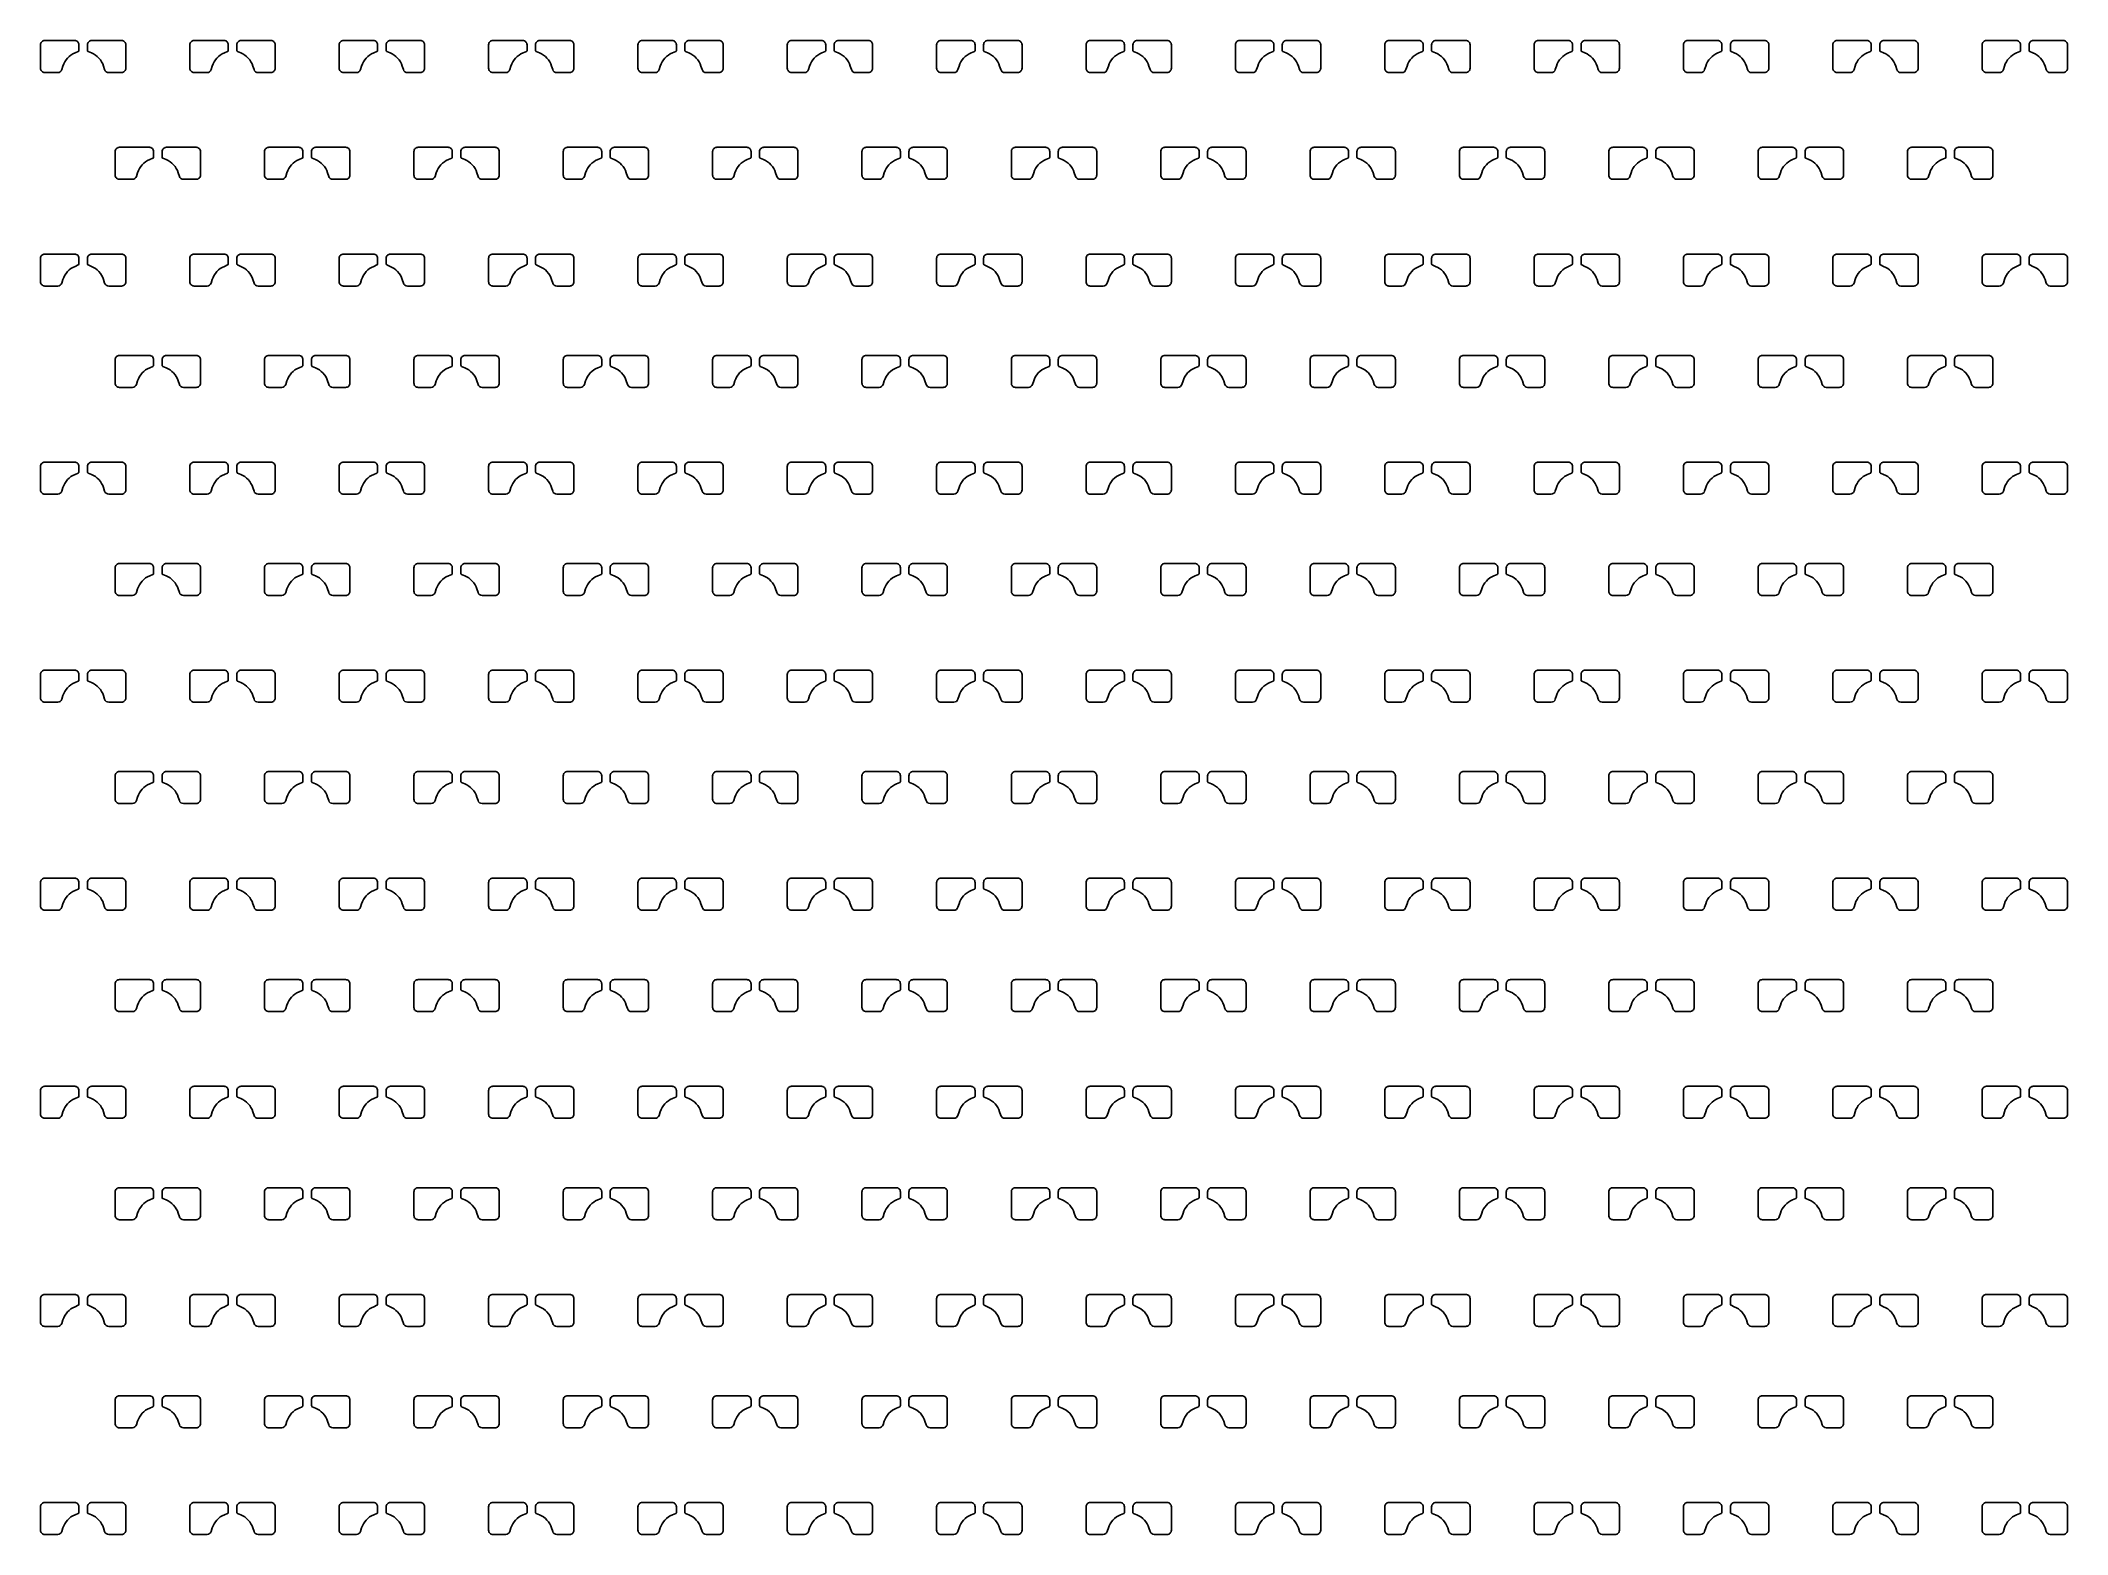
# Model space of a CAD drawing. Header units: inches. Extents: x 0 to 0.95, y 0 to 0.7.
import ezdxf

# ---------------------------------------------------------------- set-up
doc = ezdxf.new("R2010")
doc.units = ezdxf.units.IN
doc.header["$MEASUREMENT"] = 0

# ---------------------------------------------------------------- blocks, each defined once
blk = doc.blocks.new('*U309')
for points in [[(-0.01196, -0.0075), (-0.01228, -0.0075), (-0.01228, -0.0075, -0.293273), (-0.01228, -0.0075), (-0.018, -0.0075, -0.414214), (-0.02, -0.0055), (-0.02, 0.0055, -0.414214), (-0.018, 0.0075), (-0.004, 0.0075, -0.414214), (-0.002, 0.0055), (-0.002, 0.00283, -0.303033), (-0.00231, 0.00237), (-0.00384, 0.00173, 0.220237), (-0.00952, -0.00445), (-0.01005, -0.00611, -0.326113)], [(0.00384, 0.00173), (0.00231, 0.00237, -0.303033), (0.002, 0.00283), (0.002, 0.0055, -0.414214), (0.004, 0.0075), (0.018, 0.0075, -0.414214), (0.02, 0.0055), (0.02, -0.0055, -0.414214), (0.018, -0.0075), (0.01228, -0.0075, -0.293273), (0.01228, -0.0075), (0.01196, -0.0075, -0.326113), (0.01005, -0.00611), (0.00952, -0.00445, 0.220237)]]:
    blk.add_lwpolyline(points, format="xyb", close=True)
blk = doc.blocks.new('*U310')
at = {"color": 0, "linetype": 'ByBlock', "lineweight": -2, "transparency": 16777216}
for p in [(0, 0), (0.07, 0), (0.14, 0), (0.21, 0), (0.28, 0), (0.35, 0), (0.42, 0), (0.49, 0), (0.56, 0), (0.63, 0), (0.7, 0), (0.77, 0), (0.84, 0), (0.91, 0)]:
    blk.add_blockref('*U309', p, dxfattribs=at)
blk = doc.blocks.new('*U311')
for points in [[(-0.01196, -0.0075), (-0.01228, -0.0075), (-0.01228, -0.0075, -0.293273), (-0.01228, -0.0075), (-0.018, -0.0075, -0.414214), (-0.02, -0.0055), (-0.02, 0.0055, -0.414214), (-0.018, 0.0075), (-0.004, 0.0075, -0.414214), (-0.002, 0.0055), (-0.002, 0.00283, -0.303033), (-0.00231, 0.00237), (-0.00384, 0.00173, 0.220237), (-0.00952, -0.00445), (-0.01005, -0.00611, -0.326113)], [(0.00384, 0.00173), (0.00231, 0.00237, -0.303033), (0.002, 0.00283), (0.002, 0.0055, -0.414214), (0.004, 0.0075), (0.018, 0.0075, -0.414214), (0.02, 0.0055), (0.02, -0.0055, -0.414214), (0.018, -0.0075), (0.01228, -0.0075, -0.293273), (0.01228, -0.0075), (0.01196, -0.0075, -0.326113), (0.01005, -0.00611), (0.00952, -0.00445, 0.220237)]]:
    blk.add_lwpolyline(points, format="xyb", close=True)
blk = doc.blocks.new('*U312')
at = {"color": 0, "linetype": 'ByBlock', "lineweight": -2, "transparency": 16777216}
for p in [(0, 0), (0.07, 0), (0.14, 0), (0.21, 0), (0.28, 0), (0.35, 0), (0.42, 0), (0.49, 0), (0.56, 0), (0.63, 0), (0.7, 0), (0.77, 0), (0.84, 0), (0.91, 0)]:
    blk.add_blockref('*U311', p, dxfattribs=at)
blk = doc.blocks.new('*U313')
for points in [[(-0.01196, -0.0075), (-0.01228, -0.0075), (-0.01228, -0.0075, -0.293273), (-0.01228, -0.0075), (-0.018, -0.0075, -0.414214), (-0.02, -0.0055), (-0.02, 0.0055, -0.414214), (-0.018, 0.0075), (-0.004, 0.0075, -0.414214), (-0.002, 0.0055), (-0.002, 0.00283, -0.303033), (-0.00231, 0.00237), (-0.00384, 0.00173, 0.220237), (-0.00952, -0.00445), (-0.01005, -0.00611, -0.326113)], [(0.00384, 0.00173), (0.00231, 0.00237, -0.303033), (0.002, 0.00283), (0.002, 0.0055, -0.414214), (0.004, 0.0075), (0.018, 0.0075, -0.414214), (0.02, 0.0055), (0.02, -0.0055, -0.414214), (0.018, -0.0075), (0.01228, -0.0075, -0.293273), (0.01228, -0.0075), (0.01196, -0.0075, -0.326113), (0.01005, -0.00611), (0.00952, -0.00445, 0.220237)]]:
    blk.add_lwpolyline(points, format="xyb", close=True)
blk = doc.blocks.new('*U314')
at = {"color": 0, "linetype": 'ByBlock', "lineweight": -2, "transparency": 16777216}
for p in [(0, 0), (0.07, 0), (0.14, 0), (0.21, 0), (0.28, 0), (0.35, 0), (0.42, 0), (0.49, 0), (0.56, 0), (0.63, 0), (0.7, 0), (0.77, 0), (0.84, 0), (0.91, 0)]:
    blk.add_blockref('*U313', p, dxfattribs=at)
blk = doc.blocks.new('*U283')
for points in [[(-0.01196, -0.0075), (-0.01228, -0.0075), (-0.01228, -0.0075, -0.293273), (-0.01228, -0.0075), (-0.018, -0.0075, -0.414214), (-0.02, -0.0055), (-0.02, 0.0055, -0.414214), (-0.018, 0.0075), (-0.004, 0.0075, -0.414214), (-0.002, 0.0055), (-0.002, 0.00283, -0.303033), (-0.00231, 0.00237), (-0.00384, 0.00173, 0.220237), (-0.00952, -0.00445), (-0.01005, -0.00611, -0.326113)], [(0.00384, 0.00173), (0.00231, 0.00237, -0.303033), (0.002, 0.00283), (0.002, 0.0055, -0.414214), (0.004, 0.0075), (0.018, 0.0075, -0.414214), (0.02, 0.0055), (0.02, -0.0055, -0.414214), (0.018, -0.0075), (0.01228, -0.0075, -0.293273), (0.01228, -0.0075), (0.01196, -0.0075, -0.326113), (0.01005, -0.00611), (0.00952, -0.00445, 0.220237)]]:
    blk.add_lwpolyline(points, format="xyb", close=True)
blk = doc.blocks.new('*U284')
at = {"color": 0, "linetype": 'ByBlock', "lineweight": -2, "transparency": 16777216}
for p in [(0, 0), (0.07, 0), (0.14, 0), (0.21, 0), (0.28, 0), (0.35, 0), (0.42, 0), (0.49, 0), (0.56, 0), (0.63, 0), (0.7, 0), (0.77, 0), (0.84, 0), (0.91, 0)]:
    blk.add_blockref('*U283', p, dxfattribs=at)
blk = doc.blocks.new('*U293')
for points in [[(-0.01196, -0.0075), (-0.01228, -0.0075), (-0.01228, -0.0075, -0.293273), (-0.01228, -0.0075), (-0.018, -0.0075, -0.414214), (-0.02, -0.0055), (-0.02, 0.0055, -0.414214), (-0.018, 0.0075), (-0.004, 0.0075, -0.414214), (-0.002, 0.0055), (-0.002, 0.00283, -0.303033), (-0.00231, 0.00237), (-0.00384, 0.00173, 0.220237), (-0.00952, -0.00445), (-0.01005, -0.00611, -0.326113)], [(0.00384, 0.00173), (0.00231, 0.00237, -0.303033), (0.002, 0.00283), (0.002, 0.0055, -0.414214), (0.004, 0.0075), (0.018, 0.0075, -0.414214), (0.02, 0.0055), (0.02, -0.0055, -0.414214), (0.018, -0.0075), (0.01228, -0.0075, -0.293273), (0.01228, -0.0075), (0.01196, -0.0075, -0.326113), (0.01005, -0.00611), (0.00952, -0.00445, 0.220237)]]:
    blk.add_lwpolyline(points, format="xyb", close=True)
blk = doc.blocks.new('*U294')
at = {"color": 0, "linetype": 'ByBlock', "lineweight": -2, "transparency": 16777216}
for p in [(0, 0), (0.07, 0), (0.14, 0), (0.21, 0), (0.28, 0), (0.35, 0), (0.42, 0), (0.49, 0), (0.56, 0), (0.63, 0), (0.7, 0), (0.77, 0), (0.84, 0), (0.91, 0)]:
    blk.add_blockref('*U293', p, dxfattribs=at)
blk = doc.blocks.new('*U297')
for points in [[(-0.01196, -0.0075), (-0.01228, -0.0075), (-0.01228, -0.0075, -0.293273), (-0.01228, -0.0075), (-0.018, -0.0075, -0.414214), (-0.02, -0.0055), (-0.02, 0.0055, -0.414214), (-0.018, 0.0075), (-0.004, 0.0075, -0.414214), (-0.002, 0.0055), (-0.002, 0.00283, -0.303033), (-0.00231, 0.00237), (-0.00384, 0.00173, 0.220237), (-0.00952, -0.00445), (-0.01005, -0.00611, -0.326113)], [(0.00384, 0.00173), (0.00231, 0.00237, -0.303033), (0.002, 0.00283), (0.002, 0.0055, -0.414214), (0.004, 0.0075), (0.018, 0.0075, -0.414214), (0.02, 0.0055), (0.02, -0.0055, -0.414214), (0.018, -0.0075), (0.01228, -0.0075, -0.293273), (0.01228, -0.0075), (0.01196, -0.0075, -0.326113), (0.01005, -0.00611), (0.00952, -0.00445, 0.220237)]]:
    blk.add_lwpolyline(points, format="xyb", close=True)
blk = doc.blocks.new('*U298')
at = {"color": 0, "linetype": 'ByBlock', "lineweight": -2, "transparency": 16777216}
for p in [(0, 0), (0.07, 0), (0.14, 0), (0.21, 0), (0.28, 0), (0.35, 0), (0.42, 0), (0.49, 0), (0.56, 0), (0.63, 0), (0.7, 0), (0.77, 0), (0.84, 0), (0.91, 0)]:
    blk.add_blockref('*U297', p, dxfattribs=at)
blk = doc.blocks.new('*U303')
for points in [[(-0.01196, -0.0075), (-0.01228, -0.0075), (-0.01228, -0.0075, -0.293273), (-0.01228, -0.0075), (-0.018, -0.0075, -0.414214), (-0.02, -0.0055), (-0.02, 0.0055, -0.414214), (-0.018, 0.0075), (-0.004, 0.0075, -0.414214), (-0.002, 0.0055), (-0.002, 0.00283, -0.303033), (-0.00231, 0.00237), (-0.00384, 0.00173, 0.220237), (-0.00952, -0.00445), (-0.01005, -0.00611, -0.326113)], [(0.00384, 0.00173), (0.00231, 0.00237, -0.303033), (0.002, 0.00283), (0.002, 0.0055, -0.414214), (0.004, 0.0075), (0.018, 0.0075, -0.414214), (0.02, 0.0055), (0.02, -0.0055, -0.414214), (0.018, -0.0075), (0.01228, -0.0075, -0.293273), (0.01228, -0.0075), (0.01196, -0.0075, -0.326113), (0.01005, -0.00611), (0.00952, -0.00445, 0.220237)]]:
    blk.add_lwpolyline(points, format="xyb", close=True)
blk = doc.blocks.new('*U304')
at = {"color": 0, "linetype": 'ByBlock', "lineweight": -2, "transparency": 16777216}
for p in [(0, 0), (0.07, 0), (0.14, 0), (0.21, 0), (0.28, 0), (0.35, 0), (0.42, 0), (0.49, 0), (0.56, 0), (0.63, 0), (0.7, 0), (0.77, 0), (0.84, 0), (0.91, 0)]:
    blk.add_blockref('*U303', p, dxfattribs=at)
blk = doc.blocks.new('*U305')
for points in [[(-0.01196, -0.0075), (-0.01228, -0.0075), (-0.01228, -0.0075, -0.293273), (-0.01228, -0.0075), (-0.018, -0.0075, -0.414214), (-0.02, -0.0055), (-0.02, 0.0055, -0.414214), (-0.018, 0.0075), (-0.004, 0.0075, -0.414214), (-0.002, 0.0055), (-0.002, 0.00283, -0.303033), (-0.00231, 0.00237), (-0.00384, 0.00173, 0.220237), (-0.00952, -0.00445), (-0.01005, -0.00611, -0.326113)], [(0.00384, 0.00173), (0.00231, 0.00237, -0.303033), (0.002, 0.00283), (0.002, 0.0055, -0.414214), (0.004, 0.0075), (0.018, 0.0075, -0.414214), (0.02, 0.0055), (0.02, -0.0055, -0.414214), (0.018, -0.0075), (0.01228, -0.0075, -0.293273), (0.01228, -0.0075), (0.01196, -0.0075, -0.326113), (0.01005, -0.00611), (0.00952, -0.00445, 0.220237)]]:
    blk.add_lwpolyline(points, format="xyb", close=True)
blk = doc.blocks.new('*U306')
at = {"color": 0, "linetype": 'ByBlock', "lineweight": -2, "transparency": 16777216}
for p in [(0, 0), (0.07, 0), (0.14, 0), (0.21, 0), (0.28, 0), (0.35, 0), (0.42, 0), (0.49, 0), (0.56, 0), (0.63, 0), (0.7, 0), (0.77, 0), (0.84, 0), (0.91, 0)]:
    blk.add_blockref('*U305', p, dxfattribs=at)

msp = doc.modelspace()

# ---------------------------------------------------------------- linework, layer by layer
for points in [[(0.04319, 0.63502), (0.04286, 0.63502), (0.04286, 0.63502, -0.293273), (0.04286, 0.63502), (0.03715, 0.63502, -0.414214), (0.03515, 0.63702), (0.03515, 0.64802, -0.414214), (0.03715, 0.65002), (0.05115, 0.65002, -0.414214), (0.05315, 0.64802), (0.05315, 0.64536, -0.303033), (0.05284, 0.64489), (0.05131, 0.64426, 0.220237), (0.04562, 0.63807), (0.04509, 0.63641, -0.326113)], [(0.05898, 0.64426), (0.05745, 0.64489, -0.303033), (0.05715, 0.64536), (0.05715, 0.64802, -0.414214), (0.05915, 0.65002), (0.07315, 0.65002, -0.414214), (0.07515, 0.64802), (0.07515, 0.63702, -0.414214), (0.07315, 0.63502), (0.06743, 0.63502, -0.293273), (0.06743, 0.63502), (0.06711, 0.63502, -0.326113), (0.0652, 0.63641), (0.06467, 0.63807, 0.220237)], [(0.11319, 0.63502), (0.11286, 0.63502), (0.11286, 0.63502, -0.293273), (0.11286, 0.63502), (0.10715, 0.63502, -0.414214), (0.10515, 0.63702), (0.10515, 0.64802, -0.414214), (0.10715, 0.65002), (0.12115, 0.65002, -0.414214), (0.12315, 0.64802), (0.12315, 0.64536, -0.303033), (0.12284, 0.64489), (0.12131, 0.64426, 0.220237), (0.11562, 0.63807), (0.11509, 0.63641, -0.326113)], [(0.12898, 0.64426), (0.12745, 0.64489, -0.303033), (0.12715, 0.64536), (0.12715, 0.64802, -0.414214), (0.12915, 0.65002), (0.14315, 0.65002, -0.414214), (0.14515, 0.64802), (0.14515, 0.63702, -0.414214), (0.14315, 0.63502), (0.13743, 0.63502, -0.293273), (0.13743, 0.63502), (0.13711, 0.63502, -0.326113), (0.1352, 0.63641), (0.13467, 0.63807, 0.220237)], [(0.18319, 0.63502), (0.18286, 0.63502), (0.18286, 0.63502, -0.293273), (0.18286, 0.63502), (0.17715, 0.63502, -0.414214), (0.17515, 0.63702), (0.17515, 0.64802, -0.414214), (0.17715, 0.65002), (0.19115, 0.65002, -0.414214), (0.19315, 0.64802), (0.19315, 0.64536, -0.303033), (0.19284, 0.64489), (0.19131, 0.64426, 0.220237), (0.18562, 0.63807), (0.18509, 0.63641, -0.326113)], [(0.19898, 0.64426), (0.19745, 0.64489, -0.303033), (0.19715, 0.64536), (0.19715, 0.64802, -0.414214), (0.19915, 0.65002), (0.21315, 0.65002, -0.414214), (0.21515, 0.64802), (0.21515, 0.63702, -0.414214), (0.21315, 0.63502), (0.20743, 0.63502, -0.293273), (0.20743, 0.63502), (0.20711, 0.63502, -0.326113), (0.2052, 0.63641), (0.20467, 0.63807, 0.220237)], [(0.25319, 0.63502), (0.25286, 0.63502), (0.25286, 0.63502, -0.293273), (0.25286, 0.63502), (0.24715, 0.63502, -0.414214), (0.24515, 0.63702), (0.24515, 0.64802, -0.414214), (0.24715, 0.65002), (0.26115, 0.65002, -0.414214), (0.26315, 0.64802), (0.26315, 0.64536, -0.303033), (0.26284, 0.64489), (0.26131, 0.64426, 0.220237), (0.25562, 0.63807), (0.25509, 0.63641, -0.326113)], [(0.26898, 0.64426), (0.26745, 0.64489, -0.303033), (0.26715, 0.64536), (0.26715, 0.64802, -0.414214), (0.26915, 0.65002), (0.28315, 0.65002, -0.414214), (0.28515, 0.64802), (0.28515, 0.63702, -0.414214), (0.28315, 0.63502), (0.27743, 0.63502, -0.293273), (0.27743, 0.63502), (0.27711, 0.63502, -0.326113), (0.2752, 0.63641), (0.27467, 0.63807, 0.220237)], [(0.32319, 0.63502), (0.32286, 0.63502), (0.32286, 0.63502, -0.293273), (0.32286, 0.63502), (0.31715, 0.63502, -0.414214), (0.31515, 0.63702), (0.31515, 0.64802, -0.414214), (0.31715, 0.65002), (0.33115, 0.65002, -0.414214), (0.33315, 0.64802), (0.33315, 0.64536, -0.303033), (0.33284, 0.64489), (0.33131, 0.64426, 0.220237), (0.32562, 0.63807), (0.32509, 0.63641, -0.326113)], [(0.33898, 0.64426), (0.33745, 0.64489, -0.303033), (0.33715, 0.64536), (0.33715, 0.64802, -0.414214), (0.33915, 0.65002), (0.35315, 0.65002, -0.414214), (0.35515, 0.64802), (0.35515, 0.63702, -0.414214), (0.35315, 0.63502), (0.34743, 0.63502, -0.293273), (0.34743, 0.63502), (0.34711, 0.63502, -0.326113), (0.3452, 0.63641), (0.34467, 0.63807, 0.220237)], [(0.39319, 0.63502), (0.39286, 0.63502), (0.39286, 0.63502, -0.293273), (0.39286, 0.63502), (0.38715, 0.63502, -0.414214), (0.38515, 0.63702), (0.38515, 0.64802, -0.414214), (0.38715, 0.65002), (0.40115, 0.65002, -0.414214), (0.40315, 0.64802), (0.40315, 0.64536, -0.303033), (0.40284, 0.64489), (0.40131, 0.64426, 0.220237), (0.39562, 0.63807), (0.39509, 0.63641, -0.326113)], [(0.40898, 0.64426), (0.40745, 0.64489, -0.303033), (0.40715, 0.64536), (0.40715, 0.64802, -0.414214), (0.40915, 0.65002), (0.42315, 0.65002, -0.414214), (0.42515, 0.64802), (0.42515, 0.63702, -0.414214), (0.42315, 0.63502), (0.41743, 0.63502, -0.293273), (0.41743, 0.63502), (0.41711, 0.63502, -0.326113), (0.4152, 0.63641), (0.41467, 0.63807, 0.220237)], [(0.46319, 0.63502), (0.46286, 0.63502), (0.46286, 0.63502, -0.293273), (0.46286, 0.63502), (0.45715, 0.63502, -0.414214), (0.45515, 0.63702), (0.45515, 0.64802, -0.414214), (0.45715, 0.65002), (0.47115, 0.65002, -0.414214), (0.47315, 0.64802), (0.47315, 0.64536, -0.303033), (0.47284, 0.64489), (0.47131, 0.64426, 0.220237), (0.46562, 0.63807), (0.46509, 0.63641, -0.326113)], [(0.47898, 0.64426), (0.47745, 0.64489, -0.303033), (0.47715, 0.64536), (0.47715, 0.64802, -0.414214), (0.47915, 0.65002), (0.49315, 0.65002, -0.414214), (0.49515, 0.64802), (0.49515, 0.63702, -0.414214), (0.49315, 0.63502), (0.48743, 0.63502, -0.293273), (0.48743, 0.63502), (0.48711, 0.63502, -0.326113), (0.4852, 0.63641), (0.48467, 0.63807, 0.220237)], [(0.53319, 0.63502), (0.53286, 0.63502), (0.53286, 0.63502, -0.293273), (0.53286, 0.63502), (0.52715, 0.63502, -0.414214), (0.52515, 0.63702), (0.52515, 0.64802, -0.414214), (0.52715, 0.65002), (0.54115, 0.65002, -0.414214), (0.54315, 0.64802), (0.54315, 0.64536, -0.303033), (0.54284, 0.64489), (0.54131, 0.64426, 0.220237), (0.53562, 0.63807), (0.53509, 0.63641, -0.326113)], [(0.54898, 0.64426), (0.54745, 0.64489, -0.303033), (0.54715, 0.64536), (0.54715, 0.64802, -0.414214), (0.54915, 0.65002), (0.56315, 0.65002, -0.414214), (0.56515, 0.64802), (0.56515, 0.63702, -0.414214), (0.56315, 0.63502), (0.55743, 0.63502, -0.293273), (0.55743, 0.63502), (0.55711, 0.63502, -0.326113), (0.5552, 0.63641), (0.55467, 0.63807, 0.220237)], [(0.60319, 0.63502), (0.60286, 0.63502), (0.60286, 0.63502, -0.293273), (0.60286, 0.63502), (0.59715, 0.63502, -0.414214), (0.59515, 0.63702), (0.59515, 0.64802, -0.414214), (0.59715, 0.65002), (0.61115, 0.65002, -0.414214), (0.61315, 0.64802), (0.61315, 0.64536, -0.303033), (0.61284, 0.64489), (0.61131, 0.64426, 0.220237), (0.60562, 0.63807), (0.60509, 0.63641, -0.326113)], [(0.61898, 0.64426), (0.61745, 0.64489, -0.303033), (0.61715, 0.64536), (0.61715, 0.64802, -0.414214), (0.61915, 0.65002), (0.63315, 0.65002, -0.414214), (0.63515, 0.64802), (0.63515, 0.63702, -0.414214), (0.63315, 0.63502), (0.62743, 0.63502, -0.293273), (0.62743, 0.63502), (0.62711, 0.63502, -0.326113), (0.6252, 0.63641), (0.62467, 0.63807, 0.220237)], [(0.67319, 0.63502), (0.67286, 0.63502), (0.67286, 0.63502, -0.293273), (0.67286, 0.63502), (0.66715, 0.63502, -0.414214), (0.66515, 0.63702), (0.66515, 0.64802, -0.414214), (0.66715, 0.65002), (0.68115, 0.65002, -0.414214), (0.68315, 0.64802), (0.68315, 0.64536, -0.303033), (0.68284, 0.64489), (0.68131, 0.64426, 0.220237), (0.67562, 0.63807), (0.67509, 0.63641, -0.326113)], [(0.68898, 0.64426), (0.68745, 0.64489, -0.303033), (0.68715, 0.64536), (0.68715, 0.64802, -0.414214), (0.68915, 0.65002), (0.70315, 0.65002, -0.414214), (0.70515, 0.64802), (0.70515, 0.63702, -0.414214), (0.70315, 0.63502), (0.69743, 0.63502, -0.293273), (0.69743, 0.63502), (0.69711, 0.63502, -0.326113), (0.6952, 0.63641), (0.69467, 0.63807, 0.220237)], [(0.74319, 0.63502), (0.74286, 0.63502), (0.74286, 0.63502, -0.293273), (0.74286, 0.63502), (0.73715, 0.63502, -0.414214), (0.73515, 0.63702), (0.73515, 0.64802, -0.414214), (0.73715, 0.65002), (0.75115, 0.65002, -0.414214), (0.75315, 0.64802), (0.75315, 0.64536, -0.303033), (0.75284, 0.64489), (0.75131, 0.64426, 0.220237), (0.74562, 0.63807), (0.74509, 0.63641, -0.326113)], [(0.75898, 0.64426), (0.75745, 0.64489, -0.303033), (0.75715, 0.64536), (0.75715, 0.64802, -0.414214), (0.75915, 0.65002), (0.77315, 0.65002, -0.414214), (0.77515, 0.64802), (0.77515, 0.63702, -0.414214), (0.77315, 0.63502), (0.76743, 0.63502, -0.293273), (0.76743, 0.63502), (0.76711, 0.63502, -0.326113), (0.7652, 0.63641), (0.76467, 0.63807, 0.220237)], [(0.81319, 0.63502), (0.81286, 0.63502), (0.81286, 0.63502, -0.293273), (0.81286, 0.63502), (0.80715, 0.63502, -0.414214), (0.80515, 0.63702), (0.80515, 0.64802, -0.414214), (0.80715, 0.65002), (0.82115, 0.65002, -0.414214), (0.82315, 0.64802), (0.82315, 0.64536, -0.303033), (0.82284, 0.64489), (0.82131, 0.64426, 0.220237), (0.81562, 0.63807), (0.81509, 0.63641, -0.326113)], [(0.82898, 0.64426), (0.82745, 0.64489, -0.303033), (0.82715, 0.64536), (0.82715, 0.64802, -0.414214), (0.82915, 0.65002), (0.84315, 0.65002, -0.414214), (0.84515, 0.64802), (0.84515, 0.63702, -0.414214), (0.84315, 0.63502), (0.83743, 0.63502, -0.293273), (0.83743, 0.63502), (0.83711, 0.63502, -0.326113), (0.8352, 0.63641), (0.83467, 0.63807, 0.220237)], [(0.88319, 0.63502), (0.88286, 0.63502), (0.88286, 0.63502, -0.293273), (0.88286, 0.63502), (0.87715, 0.63502, -0.414214), (0.87515, 0.63702), (0.87515, 0.64802, -0.414214), (0.87715, 0.65002), (0.89115, 0.65002, -0.414214), (0.89315, 0.64802), (0.89315, 0.64536, -0.303033), (0.89284, 0.64489), (0.89131, 0.64426, 0.220237), (0.88562, 0.63807), (0.88509, 0.63641, -0.326113)], [(0.89898, 0.64426), (0.89745, 0.64489, -0.303033), (0.89715, 0.64536), (0.89715, 0.64802, -0.414214), (0.89915, 0.65002), (0.91315, 0.65002, -0.414214), (0.91515, 0.64802), (0.91515, 0.63702, -0.414214), (0.91315, 0.63502), (0.90743, 0.63502, -0.293273), (0.90743, 0.63502), (0.90711, 0.63502, -0.326113), (0.9052, 0.63641), (0.90467, 0.63807, 0.220237)], [(0.04319, 0.53752), (0.04286, 0.53752), (0.04286, 0.53752, -0.293273), (0.04286, 0.53752), (0.03715, 0.53752, -0.414214), (0.03515, 0.53952), (0.03515, 0.55052, -0.414214), (0.03715, 0.55252), (0.05115, 0.55252, -0.414214), (0.05315, 0.55052), (0.05315, 0.54786, -0.303033), (0.05284, 0.54739), (0.05131, 0.54676, 0.220237), (0.04562, 0.54057), (0.04509, 0.53891, -0.326113)], [(0.05898, 0.54676), (0.05745, 0.54739, -0.303033), (0.05715, 0.54786), (0.05715, 0.55052, -0.414214), (0.05915, 0.55252), (0.07315, 0.55252, -0.414214), (0.07515, 0.55052), (0.07515, 0.53952, -0.414214), (0.07315, 0.53752), (0.06743, 0.53752, -0.293273), (0.06743, 0.53752), (0.06711, 0.53752, -0.326113), (0.0652, 0.53891), (0.06467, 0.54057, 0.220237)], [(0.11319, 0.53752), (0.11286, 0.53752), (0.11286, 0.53752, -0.293273), (0.11286, 0.53752), (0.10715, 0.53752, -0.414214), (0.10515, 0.53952), (0.10515, 0.55052, -0.414214), (0.10715, 0.55252), (0.12115, 0.55252, -0.414214), (0.12315, 0.55052), (0.12315, 0.54786, -0.303033), (0.12284, 0.54739), (0.12131, 0.54676, 0.220237), (0.11562, 0.54057), (0.11509, 0.53891, -0.326113)], [(0.12898, 0.54676), (0.12745, 0.54739, -0.303033), (0.12715, 0.54786), (0.12715, 0.55052, -0.414214), (0.12915, 0.55252), (0.14315, 0.55252, -0.414214), (0.14515, 0.55052), (0.14515, 0.53952, -0.414214), (0.14315, 0.53752), (0.13743, 0.53752, -0.293273), (0.13743, 0.53752), (0.13711, 0.53752, -0.326113), (0.1352, 0.53891), (0.13467, 0.54057, 0.220237)], [(0.18319, 0.53752), (0.18286, 0.53752), (0.18286, 0.53752, -0.293273), (0.18286, 0.53752), (0.17715, 0.53752, -0.414214), (0.17515, 0.53952), (0.17515, 0.55052, -0.414214), (0.17715, 0.55252), (0.19115, 0.55252, -0.414214), (0.19315, 0.55052), (0.19315, 0.54786, -0.303033), (0.19284, 0.54739), (0.19131, 0.54676, 0.220237), (0.18562, 0.54057), (0.18509, 0.53891, -0.326113)], [(0.19898, 0.54676), (0.19745, 0.54739, -0.303033), (0.19715, 0.54786), (0.19715, 0.55052, -0.414214), (0.19915, 0.55252), (0.21315, 0.55252, -0.414214), (0.21515, 0.55052), (0.21515, 0.53952, -0.414214), (0.21315, 0.53752), (0.20743, 0.53752, -0.293273), (0.20743, 0.53752), (0.20711, 0.53752, -0.326113), (0.2052, 0.53891), (0.20467, 0.54057, 0.220237)], [(0.25319, 0.53752), (0.25286, 0.53752), (0.25286, 0.53752, -0.293273), (0.25286, 0.53752), (0.24715, 0.53752, -0.414214), (0.24515, 0.53952), (0.24515, 0.55052, -0.414214), (0.24715, 0.55252), (0.26115, 0.55252, -0.414214), (0.26315, 0.55052), (0.26315, 0.54786, -0.303033), (0.26284, 0.54739), (0.26131, 0.54676, 0.220237), (0.25562, 0.54057), (0.25509, 0.53891, -0.326113)], [(0.26898, 0.54676), (0.26745, 0.54739, -0.303033), (0.26715, 0.54786), (0.26715, 0.55052, -0.414214), (0.26915, 0.55252), (0.28315, 0.55252, -0.414214), (0.28515, 0.55052), (0.28515, 0.53952, -0.414214), (0.28315, 0.53752), (0.27743, 0.53752, -0.293273), (0.27743, 0.53752), (0.27711, 0.53752, -0.326113), (0.2752, 0.53891), (0.27467, 0.54057, 0.220237)], [(0.32319, 0.53752), (0.32286, 0.53752), (0.32286, 0.53752, -0.293273), (0.32286, 0.53752), (0.31715, 0.53752, -0.414214), (0.31515, 0.53952), (0.31515, 0.55052, -0.414214), (0.31715, 0.55252), (0.33115, 0.55252, -0.414214), (0.33315, 0.55052), (0.33315, 0.54786, -0.303033), (0.33284, 0.54739), (0.33131, 0.54676, 0.220237), (0.32562, 0.54057), (0.32509, 0.53891, -0.326113)], [(0.33898, 0.54676), (0.33745, 0.54739, -0.303033), (0.33715, 0.54786), (0.33715, 0.55052, -0.414214), (0.33915, 0.55252), (0.35315, 0.55252, -0.414214), (0.35515, 0.55052), (0.35515, 0.53952, -0.414214), (0.35315, 0.53752), (0.34743, 0.53752, -0.293273), (0.34743, 0.53752), (0.34711, 0.53752, -0.326113), (0.3452, 0.53891), (0.34467, 0.54057, 0.220237)], [(0.39319, 0.53752), (0.39286, 0.53752), (0.39286, 0.53752, -0.293273), (0.39286, 0.53752), (0.38715, 0.53752, -0.414214), (0.38515, 0.53952), (0.38515, 0.55052, -0.414214), (0.38715, 0.55252), (0.40115, 0.55252, -0.414214), (0.40315, 0.55052), (0.40315, 0.54786, -0.303033), (0.40284, 0.54739), (0.40131, 0.54676, 0.220237), (0.39562, 0.54057), (0.39509, 0.53891, -0.326113)], [(0.40898, 0.54676), (0.40745, 0.54739, -0.303033), (0.40715, 0.54786), (0.40715, 0.55052, -0.414214), (0.40915, 0.55252), (0.42315, 0.55252, -0.414214), (0.42515, 0.55052), (0.42515, 0.53952, -0.414214), (0.42315, 0.53752), (0.41743, 0.53752, -0.293273), (0.41743, 0.53752), (0.41711, 0.53752, -0.326113), (0.4152, 0.53891), (0.41467, 0.54057, 0.220237)], [(0.46319, 0.53752), (0.46286, 0.53752), (0.46286, 0.53752, -0.293273), (0.46286, 0.53752), (0.45715, 0.53752, -0.414214), (0.45515, 0.53952), (0.45515, 0.55052, -0.414214), (0.45715, 0.55252), (0.47115, 0.55252, -0.414214), (0.47315, 0.55052), (0.47315, 0.54786, -0.303033), (0.47284, 0.54739), (0.47131, 0.54676, 0.220237), (0.46562, 0.54057), (0.46509, 0.53891, -0.326113)], [(0.47898, 0.54676), (0.47745, 0.54739, -0.303033), (0.47715, 0.54786), (0.47715, 0.55052, -0.414214), (0.47915, 0.55252), (0.49315, 0.55252, -0.414214), (0.49515, 0.55052), (0.49515, 0.53952, -0.414214), (0.49315, 0.53752), (0.48743, 0.53752, -0.293273), (0.48743, 0.53752), (0.48711, 0.53752, -0.326113), (0.4852, 0.53891), (0.48467, 0.54057, 0.220237)], [(0.53319, 0.53752), (0.53286, 0.53752), (0.53286, 0.53752, -0.293273), (0.53286, 0.53752), (0.52715, 0.53752, -0.414214), (0.52515, 0.53952), (0.52515, 0.55052, -0.414214), (0.52715, 0.55252), (0.54115, 0.55252, -0.414214), (0.54315, 0.55052), (0.54315, 0.54786, -0.303033), (0.54284, 0.54739), (0.54131, 0.54676, 0.220237), (0.53562, 0.54057), (0.53509, 0.53891, -0.326113)], [(0.54898, 0.54676), (0.54745, 0.54739, -0.303033), (0.54715, 0.54786), (0.54715, 0.55052, -0.414214), (0.54915, 0.55252), (0.56315, 0.55252, -0.414214), (0.56515, 0.55052), (0.56515, 0.53952, -0.414214), (0.56315, 0.53752), (0.55743, 0.53752, -0.293273), (0.55743, 0.53752), (0.55711, 0.53752, -0.326113), (0.5552, 0.53891), (0.55467, 0.54057, 0.220237)], [(0.60319, 0.53752), (0.60286, 0.53752), (0.60286, 0.53752, -0.293273), (0.60286, 0.53752), (0.59715, 0.53752, -0.414214), (0.59515, 0.53952), (0.59515, 0.55052, -0.414214), (0.59715, 0.55252), (0.61115, 0.55252, -0.414214), (0.61315, 0.55052), (0.61315, 0.54786, -0.303033), (0.61284, 0.54739), (0.61131, 0.54676, 0.220237), (0.60562, 0.54057), (0.60509, 0.53891, -0.326113)], [(0.61898, 0.54676), (0.61745, 0.54739, -0.303033), (0.61715, 0.54786), (0.61715, 0.55052, -0.414214), (0.61915, 0.55252), (0.63315, 0.55252, -0.414214), (0.63515, 0.55052), (0.63515, 0.53952, -0.414214), (0.63315, 0.53752), (0.62743, 0.53752, -0.293273), (0.62743, 0.53752), (0.62711, 0.53752, -0.326113), (0.6252, 0.53891), (0.62467, 0.54057, 0.220237)], [(0.67319, 0.53752), (0.67286, 0.53752), (0.67286, 0.53752, -0.293273), (0.67286, 0.53752), (0.66715, 0.53752, -0.414214), (0.66515, 0.53952), (0.66515, 0.55052, -0.414214), (0.66715, 0.55252), (0.68115, 0.55252, -0.414214), (0.68315, 0.55052), (0.68315, 0.54786, -0.303033), (0.68284, 0.54739), (0.68131, 0.54676, 0.220237), (0.67562, 0.54057), (0.67509, 0.53891, -0.326113)], [(0.68898, 0.54676), (0.68745, 0.54739, -0.303033), (0.68715, 0.54786), (0.68715, 0.55052, -0.414214), (0.68915, 0.55252), (0.70315, 0.55252, -0.414214), (0.70515, 0.55052), (0.70515, 0.53952, -0.414214), (0.70315, 0.53752), (0.69743, 0.53752, -0.293273), (0.69743, 0.53752), (0.69711, 0.53752, -0.326113), (0.6952, 0.53891), (0.69467, 0.54057, 0.220237)], [(0.74319, 0.53752), (0.74286, 0.53752), (0.74286, 0.53752, -0.293273), (0.74286, 0.53752), (0.73715, 0.53752, -0.414214), (0.73515, 0.53952), (0.73515, 0.55052, -0.414214), (0.73715, 0.55252), (0.75115, 0.55252, -0.414214), (0.75315, 0.55052), (0.75315, 0.54786, -0.303033), (0.75284, 0.54739), (0.75131, 0.54676, 0.220237), (0.74562, 0.54057), (0.74509, 0.53891, -0.326113)], [(0.75898, 0.54676), (0.75745, 0.54739, -0.303033), (0.75715, 0.54786), (0.75715, 0.55052, -0.414214), (0.75915, 0.55252), (0.77315, 0.55252, -0.414214), (0.77515, 0.55052), (0.77515, 0.53952, -0.414214), (0.77315, 0.53752), (0.76743, 0.53752, -0.293273), (0.76743, 0.53752), (0.76711, 0.53752, -0.326113), (0.7652, 0.53891), (0.76467, 0.54057, 0.220237)], [(0.81319, 0.53752), (0.81286, 0.53752), (0.81286, 0.53752, -0.293273), (0.81286, 0.53752), (0.80715, 0.53752, -0.414214), (0.80515, 0.53952), (0.80515, 0.55052, -0.414214), (0.80715, 0.55252), (0.82115, 0.55252, -0.414214), (0.82315, 0.55052), (0.82315, 0.54786, -0.303033), (0.82284, 0.54739), (0.82131, 0.54676, 0.220237), (0.81562, 0.54057), (0.81509, 0.53891, -0.326113)], [(0.82898, 0.54676), (0.82745, 0.54739, -0.303033), (0.82715, 0.54786), (0.82715, 0.55052, -0.414214), (0.82915, 0.55252), (0.84315, 0.55252, -0.414214), (0.84515, 0.55052), (0.84515, 0.53952, -0.414214), (0.84315, 0.53752), (0.83743, 0.53752, -0.293273), (0.83743, 0.53752), (0.83711, 0.53752, -0.326113), (0.8352, 0.53891), (0.83467, 0.54057, 0.220237)], [(0.88319, 0.53752), (0.88286, 0.53752), (0.88286, 0.53752, -0.293273), (0.88286, 0.53752), (0.87715, 0.53752, -0.414214), (0.87515, 0.53952), (0.87515, 0.55052, -0.414214), (0.87715, 0.55252), (0.89115, 0.55252, -0.414214), (0.89315, 0.55052), (0.89315, 0.54786, -0.303033), (0.89284, 0.54739), (0.89131, 0.54676, 0.220237), (0.88562, 0.54057), (0.88509, 0.53891, -0.326113)], [(0.89898, 0.54676), (0.89745, 0.54739, -0.303033), (0.89715, 0.54786), (0.89715, 0.55052, -0.414214), (0.89915, 0.55252), (0.91315, 0.55252, -0.414214), (0.91515, 0.55052), (0.91515, 0.53952, -0.414214), (0.91315, 0.53752), (0.90743, 0.53752, -0.293273), (0.90743, 0.53752), (0.90711, 0.53752, -0.326113), (0.9052, 0.53891), (0.90467, 0.54057, 0.220237)], [(0.04319, 0.44002), (0.04286, 0.44002), (0.04286, 0.44002, -0.293273), (0.04286, 0.44002), (0.03715, 0.44002, -0.414214), (0.03515, 0.44202), (0.03515, 0.45302, -0.414214), (0.03715, 0.45502), (0.05115, 0.45502, -0.414214), (0.05315, 0.45302), (0.05315, 0.45036, -0.303033), (0.05284, 0.44989), (0.05131, 0.44926, 0.220237), (0.04562, 0.44307), (0.04509, 0.44141, -0.326113)], [(0.05898, 0.44926), (0.05745, 0.44989, -0.303033), (0.05715, 0.45036), (0.05715, 0.45302, -0.414214), (0.05915, 0.45502), (0.07315, 0.45502, -0.414214), (0.07515, 0.45302), (0.07515, 0.44202, -0.414214), (0.07315, 0.44002), (0.06743, 0.44002, -0.293273), (0.06743, 0.44002), (0.06711, 0.44002, -0.326113), (0.0652, 0.44141), (0.06467, 0.44307, 0.220237)], [(0.11319, 0.44002), (0.11286, 0.44002), (0.11286, 0.44002, -0.293273), (0.11286, 0.44002), (0.10715, 0.44002, -0.414214), (0.10515, 0.44202), (0.10515, 0.45302, -0.414214), (0.10715, 0.45502), (0.12115, 0.45502, -0.414214), (0.12315, 0.45302), (0.12315, 0.45036, -0.303033), (0.12284, 0.44989), (0.12131, 0.44926, 0.220237), (0.11562, 0.44307), (0.11509, 0.44141, -0.326113)], [(0.12898, 0.44926), (0.12745, 0.44989, -0.303033), (0.12715, 0.45036), (0.12715, 0.45302, -0.414214), (0.12915, 0.45502), (0.14315, 0.45502, -0.414214), (0.14515, 0.45302), (0.14515, 0.44202, -0.414214), (0.14315, 0.44002), (0.13743, 0.44002, -0.293273), (0.13743, 0.44002), (0.13711, 0.44002, -0.326113), (0.1352, 0.44141), (0.13467, 0.44307, 0.220237)], [(0.18319, 0.44002), (0.18286, 0.44002), (0.18286, 0.44002, -0.293273), (0.18286, 0.44002), (0.17715, 0.44002, -0.414214), (0.17515, 0.44202), (0.17515, 0.45302, -0.414214), (0.17715, 0.45502), (0.19115, 0.45502, -0.414214), (0.19315, 0.45302), (0.19315, 0.45036, -0.303033), (0.19284, 0.44989), (0.19131, 0.44926, 0.220237), (0.18562, 0.44307), (0.18509, 0.44141, -0.326113)], [(0.19898, 0.44926), (0.19745, 0.44989, -0.303033), (0.19715, 0.45036), (0.19715, 0.45302, -0.414214), (0.19915, 0.45502), (0.21315, 0.45502, -0.414214), (0.21515, 0.45302), (0.21515, 0.44202, -0.414214), (0.21315, 0.44002), (0.20743, 0.44002, -0.293273), (0.20743, 0.44002), (0.20711, 0.44002, -0.326113), (0.2052, 0.44141), (0.20467, 0.44307, 0.220237)], [(0.25319, 0.44002), (0.25286, 0.44002), (0.25286, 0.44002, -0.293273), (0.25286, 0.44002), (0.24715, 0.44002, -0.414214), (0.24515, 0.44202), (0.24515, 0.45302, -0.414214), (0.24715, 0.45502), (0.26115, 0.45502, -0.414214), (0.26315, 0.45302), (0.26315, 0.45036, -0.303033), (0.26284, 0.44989), (0.26131, 0.44926, 0.220237), (0.25562, 0.44307), (0.25509, 0.44141, -0.326113)], [(0.26898, 0.44926), (0.26745, 0.44989, -0.303033), (0.26715, 0.45036), (0.26715, 0.45302, -0.414214), (0.26915, 0.45502), (0.28315, 0.45502, -0.414214), (0.28515, 0.45302), (0.28515, 0.44202, -0.414214), (0.28315, 0.44002), (0.27743, 0.44002, -0.293273), (0.27743, 0.44002), (0.27711, 0.44002, -0.326113), (0.2752, 0.44141), (0.27467, 0.44307, 0.220237)], [(0.32319, 0.44002), (0.32286, 0.44002), (0.32286, 0.44002, -0.293273), (0.32286, 0.44002), (0.31715, 0.44002, -0.414214), (0.31515, 0.44202), (0.31515, 0.45302, -0.414214), (0.31715, 0.45502), (0.33115, 0.45502, -0.414214), (0.33315, 0.45302), (0.33315, 0.45036, -0.303033), (0.33284, 0.44989), (0.33131, 0.44926, 0.220237), (0.32562, 0.44307), (0.32509, 0.44141, -0.326113)], [(0.33898, 0.44926), (0.33745, 0.44989, -0.303033), (0.33715, 0.45036), (0.33715, 0.45302, -0.414214), (0.33915, 0.45502), (0.35315, 0.45502, -0.414214), (0.35515, 0.45302), (0.35515, 0.44202, -0.414214), (0.35315, 0.44002), (0.34743, 0.44002, -0.293273), (0.34743, 0.44002), (0.34711, 0.44002, -0.326113), (0.3452, 0.44141), (0.34467, 0.44307, 0.220237)], [(0.39319, 0.44002), (0.39286, 0.44002), (0.39286, 0.44002, -0.293273), (0.39286, 0.44002), (0.38715, 0.44002, -0.414214), (0.38515, 0.44202), (0.38515, 0.45302, -0.414214), (0.38715, 0.45502), (0.40115, 0.45502, -0.414214), (0.40315, 0.45302), (0.40315, 0.45036, -0.303033), (0.40284, 0.44989), (0.40131, 0.44926, 0.220237), (0.39562, 0.44307), (0.39509, 0.44141, -0.326113)], [(0.40898, 0.44926), (0.40745, 0.44989, -0.303033), (0.40715, 0.45036), (0.40715, 0.45302, -0.414214), (0.40915, 0.45502), (0.42315, 0.45502, -0.414214), (0.42515, 0.45302), (0.42515, 0.44202, -0.414214), (0.42315, 0.44002), (0.41743, 0.44002, -0.293273), (0.41743, 0.44002), (0.41711, 0.44002, -0.326113), (0.4152, 0.44141), (0.41467, 0.44307, 0.220237)], [(0.46319, 0.44002), (0.46286, 0.44002), (0.46286, 0.44002, -0.293273), (0.46286, 0.44002), (0.45715, 0.44002, -0.414214), (0.45515, 0.44202), (0.45515, 0.45302, -0.414214), (0.45715, 0.45502), (0.47115, 0.45502, -0.414214), (0.47315, 0.45302), (0.47315, 0.45036, -0.303033), (0.47284, 0.44989), (0.47131, 0.44926, 0.220237), (0.46562, 0.44307), (0.46509, 0.44141, -0.326113)], [(0.47898, 0.44926), (0.47745, 0.44989, -0.303033), (0.47715, 0.45036), (0.47715, 0.45302, -0.414214), (0.47915, 0.45502), (0.49315, 0.45502, -0.414214), (0.49515, 0.45302), (0.49515, 0.44202, -0.414214), (0.49315, 0.44002), (0.48743, 0.44002, -0.293273), (0.48743, 0.44002), (0.48711, 0.44002, -0.326113), (0.4852, 0.44141), (0.48467, 0.44307, 0.220237)], [(0.53319, 0.44002), (0.53286, 0.44002), (0.53286, 0.44002, -0.293273), (0.53286, 0.44002), (0.52715, 0.44002, -0.414214), (0.52515, 0.44202), (0.52515, 0.45302, -0.414214), (0.52715, 0.45502), (0.54115, 0.45502, -0.414214), (0.54315, 0.45302), (0.54315, 0.45036, -0.303033), (0.54284, 0.44989), (0.54131, 0.44926, 0.220237), (0.53562, 0.44307), (0.53509, 0.44141, -0.326113)], [(0.54898, 0.44926), (0.54745, 0.44989, -0.303033), (0.54715, 0.45036), (0.54715, 0.45302, -0.414214), (0.54915, 0.45502), (0.56315, 0.45502, -0.414214), (0.56515, 0.45302), (0.56515, 0.44202, -0.414214), (0.56315, 0.44002), (0.55743, 0.44002, -0.293273), (0.55743, 0.44002), (0.55711, 0.44002, -0.326113), (0.5552, 0.44141), (0.55467, 0.44307, 0.220237)], [(0.60319, 0.44002), (0.60286, 0.44002), (0.60286, 0.44002, -0.293273), (0.60286, 0.44002), (0.59715, 0.44002, -0.414214), (0.59515, 0.44202), (0.59515, 0.45302, -0.414214), (0.59715, 0.45502), (0.61115, 0.45502, -0.414214), (0.61315, 0.45302), (0.61315, 0.45036, -0.303033), (0.61284, 0.44989), (0.61131, 0.44926, 0.220237), (0.60562, 0.44307), (0.60509, 0.44141, -0.326113)], [(0.61898, 0.44926), (0.61745, 0.44989, -0.303033), (0.61715, 0.45036), (0.61715, 0.45302, -0.414214), (0.61915, 0.45502), (0.63315, 0.45502, -0.414214), (0.63515, 0.45302), (0.63515, 0.44202, -0.414214), (0.63315, 0.44002), (0.62743, 0.44002, -0.293273), (0.62743, 0.44002), (0.62711, 0.44002, -0.326113), (0.6252, 0.44141), (0.62467, 0.44307, 0.220237)], [(0.67319, 0.44002), (0.67286, 0.44002), (0.67286, 0.44002, -0.293273), (0.67286, 0.44002), (0.66715, 0.44002, -0.414214), (0.66515, 0.44202), (0.66515, 0.45302, -0.414214), (0.66715, 0.45502), (0.68115, 0.45502, -0.414214), (0.68315, 0.45302), (0.68315, 0.45036, -0.303033), (0.68284, 0.44989), (0.68131, 0.44926, 0.220237), (0.67562, 0.44307), (0.67509, 0.44141, -0.326113)], [(0.68898, 0.44926), (0.68745, 0.44989, -0.303033), (0.68715, 0.45036), (0.68715, 0.45302, -0.414214), (0.68915, 0.45502), (0.70315, 0.45502, -0.414214), (0.70515, 0.45302), (0.70515, 0.44202, -0.414214), (0.70315, 0.44002), (0.69743, 0.44002, -0.293273), (0.69743, 0.44002), (0.69711, 0.44002, -0.326113), (0.6952, 0.44141), (0.69467, 0.44307, 0.220237)], [(0.74319, 0.44002), (0.74286, 0.44002), (0.74286, 0.44002, -0.293273), (0.74286, 0.44002), (0.73715, 0.44002, -0.414214), (0.73515, 0.44202), (0.73515, 0.45302, -0.414214), (0.73715, 0.45502), (0.75115, 0.45502, -0.414214), (0.75315, 0.45302), (0.75315, 0.45036, -0.303033), (0.75284, 0.44989), (0.75131, 0.44926, 0.220237), (0.74562, 0.44307), (0.74509, 0.44141, -0.326113)], [(0.75898, 0.44926), (0.75745, 0.44989, -0.303033), (0.75715, 0.45036), (0.75715, 0.45302, -0.414214), (0.75915, 0.45502), (0.77315, 0.45502, -0.414214), (0.77515, 0.45302), (0.77515, 0.44202, -0.414214), (0.77315, 0.44002), (0.76743, 0.44002, -0.293273), (0.76743, 0.44002), (0.76711, 0.44002, -0.326113), (0.7652, 0.44141), (0.76467, 0.44307, 0.220237)], [(0.81319, 0.44002), (0.81286, 0.44002), (0.81286, 0.44002, -0.293273), (0.81286, 0.44002), (0.80715, 0.44002, -0.414214), (0.80515, 0.44202), (0.80515, 0.45302, -0.414214), (0.80715, 0.45502), (0.82115, 0.45502, -0.414214), (0.82315, 0.45302), (0.82315, 0.45036, -0.303033), (0.82284, 0.44989), (0.82131, 0.44926, 0.220237), (0.81562, 0.44307), (0.81509, 0.44141, -0.326113)], [(0.82898, 0.44926), (0.82745, 0.44989, -0.303033), (0.82715, 0.45036), (0.82715, 0.45302, -0.414214), (0.82915, 0.45502), (0.84315, 0.45502, -0.414214), (0.84515, 0.45302), (0.84515, 0.44202, -0.414214), (0.84315, 0.44002), (0.83743, 0.44002, -0.293273), (0.83743, 0.44002), (0.83711, 0.44002, -0.326113), (0.8352, 0.44141), (0.83467, 0.44307, 0.220237)], [(0.88319, 0.44002), (0.88286, 0.44002), (0.88286, 0.44002, -0.293273), (0.88286, 0.44002), (0.87715, 0.44002, -0.414214), (0.87515, 0.44202), (0.87515, 0.45302, -0.414214), (0.87715, 0.45502), (0.89115, 0.45502, -0.414214), (0.89315, 0.45302), (0.89315, 0.45036, -0.303033), (0.89284, 0.44989), (0.89131, 0.44926, 0.220237), (0.88562, 0.44307), (0.88509, 0.44141, -0.326113)], [(0.89898, 0.44926), (0.89745, 0.44989, -0.303033), (0.89715, 0.45036), (0.89715, 0.45302, -0.414214), (0.89915, 0.45502), (0.91315, 0.45502, -0.414214), (0.91515, 0.45302), (0.91515, 0.44202, -0.414214), (0.91315, 0.44002), (0.90743, 0.44002, -0.293273), (0.90743, 0.44002), (0.90711, 0.44002, -0.326113), (0.9052, 0.44141), (0.90467, 0.44307, 0.220237)], [(0.04319, 0.34252), (0.04286, 0.34252), (0.04286, 0.34252, -0.293273), (0.04286, 0.34252), (0.03715, 0.34252, -0.414214), (0.03515, 0.34452), (0.03515, 0.35552, -0.414214), (0.03715, 0.35752), (0.05115, 0.35752, -0.414214), (0.05315, 0.35552), (0.05315, 0.35286, -0.303033), (0.05284, 0.35239), (0.05131, 0.35176, 0.220237), (0.04562, 0.34557), (0.04509, 0.34391, -0.326113)], [(0.05898, 0.35176), (0.05745, 0.35239, -0.303033), (0.05715, 0.35286), (0.05715, 0.35552, -0.414214), (0.05915, 0.35752), (0.07315, 0.35752, -0.414214), (0.07515, 0.35552), (0.07515, 0.34452, -0.414214), (0.07315, 0.34252), (0.06743, 0.34252, -0.293273), (0.06743, 0.34252), (0.06711, 0.34252, -0.326113), (0.0652, 0.34391), (0.06467, 0.34557, 0.220237)], [(0.11319, 0.34252), (0.11286, 0.34252), (0.11286, 0.34252, -0.293273), (0.11286, 0.34252), (0.10715, 0.34252, -0.414214), (0.10515, 0.34452), (0.10515, 0.35552, -0.414214), (0.10715, 0.35752), (0.12115, 0.35752, -0.414214), (0.12315, 0.35552), (0.12315, 0.35286, -0.303033), (0.12284, 0.35239), (0.12131, 0.35176, 0.220237), (0.11562, 0.34557), (0.11509, 0.34391, -0.326113)], [(0.12898, 0.35176), (0.12745, 0.35239, -0.303033), (0.12715, 0.35286), (0.12715, 0.35552, -0.414214), (0.12915, 0.35752), (0.14315, 0.35752, -0.414214), (0.14515, 0.35552), (0.14515, 0.34452, -0.414214), (0.14315, 0.34252), (0.13743, 0.34252, -0.293273), (0.13743, 0.34252), (0.13711, 0.34252, -0.326113), (0.1352, 0.34391), (0.13467, 0.34557, 0.220237)], [(0.18319, 0.34252), (0.18286, 0.34252), (0.18286, 0.34252, -0.293273), (0.18286, 0.34252), (0.17715, 0.34252, -0.414214), (0.17515, 0.34452), (0.17515, 0.35552, -0.414214), (0.17715, 0.35752), (0.19115, 0.35752, -0.414214), (0.19315, 0.35552), (0.19315, 0.35286, -0.303033), (0.19284, 0.35239), (0.19131, 0.35176, 0.220237), (0.18562, 0.34557), (0.18509, 0.34391, -0.326113)], [(0.19898, 0.35176), (0.19745, 0.35239, -0.303033), (0.19715, 0.35286), (0.19715, 0.35552, -0.414214), (0.19915, 0.35752), (0.21315, 0.35752, -0.414214), (0.21515, 0.35552), (0.21515, 0.34452, -0.414214), (0.21315, 0.34252), (0.20743, 0.34252, -0.293273), (0.20743, 0.34252), (0.20711, 0.34252, -0.326113), (0.2052, 0.34391), (0.20467, 0.34557, 0.220237)], [(0.25319, 0.34252), (0.25286, 0.34252), (0.25286, 0.34252, -0.293273), (0.25286, 0.34252), (0.24715, 0.34252, -0.414214), (0.24515, 0.34452), (0.24515, 0.35552, -0.414214), (0.24715, 0.35752), (0.26115, 0.35752, -0.414214), (0.26315, 0.35552), (0.26315, 0.35286, -0.303033), (0.26284, 0.35239), (0.26131, 0.35176, 0.220237), (0.25562, 0.34557), (0.25509, 0.34391, -0.326113)], [(0.26898, 0.35176), (0.26745, 0.35239, -0.303033), (0.26715, 0.35286), (0.26715, 0.35552, -0.414214), (0.26915, 0.35752), (0.28315, 0.35752, -0.414214), (0.28515, 0.35552), (0.28515, 0.34452, -0.414214), (0.28315, 0.34252), (0.27743, 0.34252, -0.293273), (0.27743, 0.34252), (0.27711, 0.34252, -0.326113), (0.2752, 0.34391), (0.27467, 0.34557, 0.220237)], [(0.32319, 0.34252), (0.32286, 0.34252), (0.32286, 0.34252, -0.293273), (0.32286, 0.34252), (0.31715, 0.34252, -0.414214), (0.31515, 0.34452), (0.31515, 0.35552, -0.414214), (0.31715, 0.35752), (0.33115, 0.35752, -0.414214), (0.33315, 0.35552), (0.33315, 0.35286, -0.303033), (0.33284, 0.35239), (0.33131, 0.35176, 0.220237), (0.32562, 0.34557), (0.32509, 0.34391, -0.326113)], [(0.33898, 0.35176), (0.33745, 0.35239, -0.303033), (0.33715, 0.35286), (0.33715, 0.35552, -0.414214), (0.33915, 0.35752), (0.35315, 0.35752, -0.414214), (0.35515, 0.35552), (0.35515, 0.34452, -0.414214), (0.35315, 0.34252), (0.34743, 0.34252, -0.293273), (0.34743, 0.34252), (0.34711, 0.34252, -0.326113), (0.3452, 0.34391), (0.34467, 0.34557, 0.220237)], [(0.39319, 0.34252), (0.39286, 0.34252), (0.39286, 0.34252, -0.293273), (0.39286, 0.34252), (0.38715, 0.34252, -0.414214), (0.38515, 0.34452), (0.38515, 0.35552, -0.414214), (0.38715, 0.35752), (0.40115, 0.35752, -0.414214), (0.40315, 0.35552), (0.40315, 0.35286, -0.303033), (0.40284, 0.35239), (0.40131, 0.35176, 0.220237), (0.39562, 0.34557), (0.39509, 0.34391, -0.326113)], [(0.40898, 0.35176), (0.40745, 0.35239, -0.303033), (0.40715, 0.35286), (0.40715, 0.35552, -0.414214), (0.40915, 0.35752), (0.42315, 0.35752, -0.414214), (0.42515, 0.35552), (0.42515, 0.34452, -0.414214), (0.42315, 0.34252), (0.41743, 0.34252, -0.293273), (0.41743, 0.34252), (0.41711, 0.34252, -0.326113), (0.4152, 0.34391), (0.41467, 0.34557, 0.220237)], [(0.46319, 0.34252), (0.46286, 0.34252), (0.46286, 0.34252, -0.293273), (0.46286, 0.34252), (0.45715, 0.34252, -0.414214), (0.45515, 0.34452), (0.45515, 0.35552, -0.414214), (0.45715, 0.35752), (0.47115, 0.35752, -0.414214), (0.47315, 0.35552), (0.47315, 0.35286, -0.303033), (0.47284, 0.35239), (0.47131, 0.35176, 0.220237), (0.46562, 0.34557), (0.46509, 0.34391, -0.326113)], [(0.47898, 0.35176), (0.47745, 0.35239, -0.303033), (0.47715, 0.35286), (0.47715, 0.35552, -0.414214), (0.47915, 0.35752), (0.49315, 0.35752, -0.414214), (0.49515, 0.35552), (0.49515, 0.34452, -0.414214), (0.49315, 0.34252), (0.48743, 0.34252, -0.293273), (0.48743, 0.34252), (0.48711, 0.34252, -0.326113), (0.4852, 0.34391), (0.48467, 0.34557, 0.220237)], [(0.53319, 0.34252), (0.53286, 0.34252), (0.53286, 0.34252, -0.293273), (0.53286, 0.34252), (0.52715, 0.34252, -0.414214), (0.52515, 0.34452), (0.52515, 0.35552, -0.414214), (0.52715, 0.35752), (0.54115, 0.35752, -0.414214), (0.54315, 0.35552), (0.54315, 0.35286, -0.303033), (0.54284, 0.35239), (0.54131, 0.35176, 0.220237), (0.53562, 0.34557), (0.53509, 0.34391, -0.326113)], [(0.54898, 0.35176), (0.54745, 0.35239, -0.303033), (0.54715, 0.35286), (0.54715, 0.35552, -0.414214), (0.54915, 0.35752), (0.56315, 0.35752, -0.414214), (0.56515, 0.35552), (0.56515, 0.34452, -0.414214), (0.56315, 0.34252), (0.55743, 0.34252, -0.293273), (0.55743, 0.34252), (0.55711, 0.34252, -0.326113), (0.5552, 0.34391), (0.55467, 0.34557, 0.220237)], [(0.60319, 0.34252), (0.60286, 0.34252), (0.60286, 0.34252, -0.293273), (0.60286, 0.34252), (0.59715, 0.34252, -0.414214), (0.59515, 0.34452), (0.59515, 0.35552, -0.414214), (0.59715, 0.35752), (0.61115, 0.35752, -0.414214), (0.61315, 0.35552), (0.61315, 0.35286, -0.303033), (0.61284, 0.35239), (0.61131, 0.35176, 0.220237), (0.60562, 0.34557), (0.60509, 0.34391, -0.326113)], [(0.61898, 0.35176), (0.61745, 0.35239, -0.303033), (0.61715, 0.35286), (0.61715, 0.35552, -0.414214), (0.61915, 0.35752), (0.63315, 0.35752, -0.414214), (0.63515, 0.35552), (0.63515, 0.34452, -0.414214), (0.63315, 0.34252), (0.62743, 0.34252, -0.293273), (0.62743, 0.34252), (0.62711, 0.34252, -0.326113), (0.6252, 0.34391), (0.62467, 0.34557, 0.220237)], [(0.67319, 0.34252), (0.67286, 0.34252), (0.67286, 0.34252, -0.293273), (0.67286, 0.34252), (0.66715, 0.34252, -0.414214), (0.66515, 0.34452), (0.66515, 0.35552, -0.414214), (0.66715, 0.35752), (0.68115, 0.35752, -0.414214), (0.68315, 0.35552), (0.68315, 0.35286, -0.303033), (0.68284, 0.35239), (0.68131, 0.35176, 0.220237), (0.67562, 0.34557), (0.67509, 0.34391, -0.326113)], [(0.68898, 0.35176), (0.68745, 0.35239, -0.303033), (0.68715, 0.35286), (0.68715, 0.35552, -0.414214), (0.68915, 0.35752), (0.70315, 0.35752, -0.414214), (0.70515, 0.35552), (0.70515, 0.34452, -0.414214), (0.70315, 0.34252), (0.69743, 0.34252, -0.293273), (0.69743, 0.34252), (0.69711, 0.34252, -0.326113), (0.6952, 0.34391), (0.69467, 0.34557, 0.220237)], [(0.74319, 0.34252), (0.74286, 0.34252), (0.74286, 0.34252, -0.293273), (0.74286, 0.34252), (0.73715, 0.34252, -0.414214), (0.73515, 0.34452), (0.73515, 0.35552, -0.414214), (0.73715, 0.35752), (0.75115, 0.35752, -0.414214), (0.75315, 0.35552), (0.75315, 0.35286, -0.303033), (0.75284, 0.35239), (0.75131, 0.35176, 0.220237), (0.74562, 0.34557), (0.74509, 0.34391, -0.326113)], [(0.75898, 0.35176), (0.75745, 0.35239, -0.303033), (0.75715, 0.35286), (0.75715, 0.35552, -0.414214), (0.75915, 0.35752), (0.77315, 0.35752, -0.414214), (0.77515, 0.35552), (0.77515, 0.34452, -0.414214), (0.77315, 0.34252), (0.76743, 0.34252, -0.293273), (0.76743, 0.34252), (0.76711, 0.34252, -0.326113), (0.7652, 0.34391), (0.76467, 0.34557, 0.220237)], [(0.81319, 0.34252), (0.81286, 0.34252), (0.81286, 0.34252, -0.293273), (0.81286, 0.34252), (0.80715, 0.34252, -0.414214), (0.80515, 0.34452), (0.80515, 0.35552, -0.414214), (0.80715, 0.35752), (0.82115, 0.35752, -0.414214), (0.82315, 0.35552), (0.82315, 0.35286, -0.303033), (0.82284, 0.35239), (0.82131, 0.35176, 0.220237), (0.81562, 0.34557), (0.81509, 0.34391, -0.326113)], [(0.82898, 0.35176), (0.82745, 0.35239, -0.303033), (0.82715, 0.35286), (0.82715, 0.35552, -0.414214), (0.82915, 0.35752), (0.84315, 0.35752, -0.414214), (0.84515, 0.35552), (0.84515, 0.34452, -0.414214), (0.84315, 0.34252), (0.83743, 0.34252, -0.293273), (0.83743, 0.34252), (0.83711, 0.34252, -0.326113), (0.8352, 0.34391), (0.83467, 0.34557, 0.220237)], [(0.88319, 0.34252), (0.88286, 0.34252), (0.88286, 0.34252, -0.293273), (0.88286, 0.34252), (0.87715, 0.34252, -0.414214), (0.87515, 0.34452), (0.87515, 0.35552, -0.414214), (0.87715, 0.35752), (0.89115, 0.35752, -0.414214), (0.89315, 0.35552), (0.89315, 0.35286, -0.303033), (0.89284, 0.35239), (0.89131, 0.35176, 0.220237), (0.88562, 0.34557), (0.88509, 0.34391, -0.326113)], [(0.89898, 0.35176), (0.89745, 0.35239, -0.303033), (0.89715, 0.35286), (0.89715, 0.35552, -0.414214), (0.89915, 0.35752), (0.91315, 0.35752, -0.414214), (0.91515, 0.35552), (0.91515, 0.34452, -0.414214), (0.91315, 0.34252), (0.90743, 0.34252, -0.293273), (0.90743, 0.34252), (0.90711, 0.34252, -0.326113), (0.9052, 0.34391), (0.90467, 0.34557, 0.220237)], [(0.04319, 0.24502), (0.04286, 0.24502), (0.04286, 0.24502, -0.293273), (0.04286, 0.24502), (0.03715, 0.24502, -0.414214), (0.03515, 0.24702), (0.03515, 0.25802, -0.414214), (0.03715, 0.26002), (0.05115, 0.26002, -0.414214), (0.05315, 0.25802), (0.05315, 0.25536, -0.303033), (0.05284, 0.25489), (0.05131, 0.25426, 0.220237), (0.04562, 0.24807), (0.04509, 0.24641, -0.326113)], [(0.05898, 0.25426), (0.05745, 0.25489, -0.303033), (0.05715, 0.25536), (0.05715, 0.25802, -0.414214), (0.05915, 0.26002), (0.07315, 0.26002, -0.414214), (0.07515, 0.25802), (0.07515, 0.24702, -0.414214), (0.07315, 0.24502), (0.06743, 0.24502, -0.293273), (0.06743, 0.24502), (0.06711, 0.24502, -0.326113), (0.0652, 0.24641), (0.06467, 0.24807, 0.220237)], [(0.11319, 0.24502), (0.11286, 0.24502), (0.11286, 0.24502, -0.293273), (0.11286, 0.24502), (0.10715, 0.24502, -0.414214), (0.10515, 0.24702), (0.10515, 0.25802, -0.414214), (0.10715, 0.26002), (0.12115, 0.26002, -0.414214), (0.12315, 0.25802), (0.12315, 0.25536, -0.303033), (0.12284, 0.25489), (0.12131, 0.25426, 0.220237), (0.11562, 0.24807), (0.11509, 0.24641, -0.326113)], [(0.12898, 0.25426), (0.12745, 0.25489, -0.303033), (0.12715, 0.25536), (0.12715, 0.25802, -0.414214), (0.12915, 0.26002), (0.14315, 0.26002, -0.414214), (0.14515, 0.25802), (0.14515, 0.24702, -0.414214), (0.14315, 0.24502), (0.13743, 0.24502, -0.293273), (0.13743, 0.24502), (0.13711, 0.24502, -0.326113), (0.1352, 0.24641), (0.13467, 0.24807, 0.220237)], [(0.18319, 0.24502), (0.18286, 0.24502), (0.18286, 0.24502, -0.293273), (0.18286, 0.24502), (0.17715, 0.24502, -0.414214), (0.17515, 0.24702), (0.17515, 0.25802, -0.414214), (0.17715, 0.26002), (0.19115, 0.26002, -0.414214), (0.19315, 0.25802), (0.19315, 0.25536, -0.303033), (0.19284, 0.25489), (0.19131, 0.25426, 0.220237), (0.18562, 0.24807), (0.18509, 0.24641, -0.326113)], [(0.19898, 0.25426), (0.19745, 0.25489, -0.303033), (0.19715, 0.25536), (0.19715, 0.25802, -0.414214), (0.19915, 0.26002), (0.21315, 0.26002, -0.414214), (0.21515, 0.25802), (0.21515, 0.24702, -0.414214), (0.21315, 0.24502), (0.20743, 0.24502, -0.293273), (0.20743, 0.24502), (0.20711, 0.24502, -0.326113), (0.2052, 0.24641), (0.20467, 0.24807, 0.220237)], [(0.25319, 0.24502), (0.25286, 0.24502), (0.25286, 0.24502, -0.293273), (0.25286, 0.24502), (0.24715, 0.24502, -0.414214), (0.24515, 0.24702), (0.24515, 0.25802, -0.414214), (0.24715, 0.26002), (0.26115, 0.26002, -0.414214), (0.26315, 0.25802), (0.26315, 0.25536, -0.303033), (0.26284, 0.25489), (0.26131, 0.25426, 0.220237), (0.25562, 0.24807), (0.25509, 0.24641, -0.326113)], [(0.26898, 0.25426), (0.26745, 0.25489, -0.303033), (0.26715, 0.25536), (0.26715, 0.25802, -0.414214), (0.26915, 0.26002), (0.28315, 0.26002, -0.414214), (0.28515, 0.25802), (0.28515, 0.24702, -0.414214), (0.28315, 0.24502), (0.27743, 0.24502, -0.293273), (0.27743, 0.24502), (0.27711, 0.24502, -0.326113), (0.2752, 0.24641), (0.27467, 0.24807, 0.220237)], [(0.32319, 0.24502), (0.32286, 0.24502), (0.32286, 0.24502, -0.293273), (0.32286, 0.24502), (0.31715, 0.24502, -0.414214), (0.31515, 0.24702), (0.31515, 0.25802, -0.414214), (0.31715, 0.26002), (0.33115, 0.26002, -0.414214), (0.33315, 0.25802), (0.33315, 0.25536, -0.303033), (0.33284, 0.25489), (0.33131, 0.25426, 0.220237), (0.32562, 0.24807), (0.32509, 0.24641, -0.326113)], [(0.33898, 0.25426), (0.33745, 0.25489, -0.303033), (0.33715, 0.25536), (0.33715, 0.25802, -0.414214), (0.33915, 0.26002), (0.35315, 0.26002, -0.414214), (0.35515, 0.25802), (0.35515, 0.24702, -0.414214), (0.35315, 0.24502), (0.34743, 0.24502, -0.293273), (0.34743, 0.24502), (0.34711, 0.24502, -0.326113), (0.3452, 0.24641), (0.34467, 0.24807, 0.220237)], [(0.39319, 0.24502), (0.39286, 0.24502), (0.39286, 0.24502, -0.293273), (0.39286, 0.24502), (0.38715, 0.24502, -0.414214), (0.38515, 0.24702), (0.38515, 0.25802, -0.414214), (0.38715, 0.26002), (0.40115, 0.26002, -0.414214), (0.40315, 0.25802), (0.40315, 0.25536, -0.303033), (0.40284, 0.25489), (0.40131, 0.25426, 0.220237), (0.39562, 0.24807), (0.39509, 0.24641, -0.326113)], [(0.40898, 0.25426), (0.40745, 0.25489, -0.303033), (0.40715, 0.25536), (0.40715, 0.25802, -0.414214), (0.40915, 0.26002), (0.42315, 0.26002, -0.414214), (0.42515, 0.25802), (0.42515, 0.24702, -0.414214), (0.42315, 0.24502), (0.41743, 0.24502, -0.293273), (0.41743, 0.24502), (0.41711, 0.24502, -0.326113), (0.4152, 0.24641), (0.41467, 0.24807, 0.220237)], [(0.46319, 0.24502), (0.46286, 0.24502), (0.46286, 0.24502, -0.293273), (0.46286, 0.24502), (0.45715, 0.24502, -0.414214), (0.45515, 0.24702), (0.45515, 0.25802, -0.414214), (0.45715, 0.26002), (0.47115, 0.26002, -0.414214), (0.47315, 0.25802), (0.47315, 0.25536, -0.303033), (0.47284, 0.25489), (0.47131, 0.25426, 0.220237), (0.46562, 0.24807), (0.46509, 0.24641, -0.326113)], [(0.47898, 0.25426), (0.47745, 0.25489, -0.303033), (0.47715, 0.25536), (0.47715, 0.25802, -0.414214), (0.47915, 0.26002), (0.49315, 0.26002, -0.414214), (0.49515, 0.25802), (0.49515, 0.24702, -0.414214), (0.49315, 0.24502), (0.48743, 0.24502, -0.293273), (0.48743, 0.24502), (0.48711, 0.24502, -0.326113), (0.4852, 0.24641), (0.48467, 0.24807, 0.220237)], [(0.53319, 0.24502), (0.53286, 0.24502), (0.53286, 0.24502, -0.293273), (0.53286, 0.24502), (0.52715, 0.24502, -0.414214), (0.52515, 0.24702), (0.52515, 0.25802, -0.414214), (0.52715, 0.26002), (0.54115, 0.26002, -0.414214), (0.54315, 0.25802), (0.54315, 0.25536, -0.303033), (0.54284, 0.25489), (0.54131, 0.25426, 0.220237), (0.53562, 0.24807), (0.53509, 0.24641, -0.326113)], [(0.54898, 0.25426), (0.54745, 0.25489, -0.303033), (0.54715, 0.25536), (0.54715, 0.25802, -0.414214), (0.54915, 0.26002), (0.56315, 0.26002, -0.414214), (0.56515, 0.25802), (0.56515, 0.24702, -0.414214), (0.56315, 0.24502), (0.55743, 0.24502, -0.293273), (0.55743, 0.24502), (0.55711, 0.24502, -0.326113), (0.5552, 0.24641), (0.55467, 0.24807, 0.220237)], [(0.60319, 0.24502), (0.60286, 0.24502), (0.60286, 0.24502, -0.293273), (0.60286, 0.24502), (0.59715, 0.24502, -0.414214), (0.59515, 0.24702), (0.59515, 0.25802, -0.414214), (0.59715, 0.26002), (0.61115, 0.26002, -0.414214), (0.61315, 0.25802), (0.61315, 0.25536, -0.303033), (0.61284, 0.25489), (0.61131, 0.25426, 0.220237), (0.60562, 0.24807), (0.60509, 0.24641, -0.326113)], [(0.61898, 0.25426), (0.61745, 0.25489, -0.303033), (0.61715, 0.25536), (0.61715, 0.25802, -0.414214), (0.61915, 0.26002), (0.63315, 0.26002, -0.414214), (0.63515, 0.25802), (0.63515, 0.24702, -0.414214), (0.63315, 0.24502), (0.62743, 0.24502, -0.293273), (0.62743, 0.24502), (0.62711, 0.24502, -0.326113), (0.6252, 0.24641), (0.62467, 0.24807, 0.220237)], [(0.67319, 0.24502), (0.67286, 0.24502), (0.67286, 0.24502, -0.293273), (0.67286, 0.24502), (0.66715, 0.24502, -0.414214), (0.66515, 0.24702), (0.66515, 0.25802, -0.414214), (0.66715, 0.26002), (0.68115, 0.26002, -0.414214), (0.68315, 0.25802), (0.68315, 0.25536, -0.303033), (0.68284, 0.25489), (0.68131, 0.25426, 0.220237), (0.67562, 0.24807), (0.67509, 0.24641, -0.326113)], [(0.68898, 0.25426), (0.68745, 0.25489, -0.303033), (0.68715, 0.25536), (0.68715, 0.25802, -0.414214), (0.68915, 0.26002), (0.70315, 0.26002, -0.414214), (0.70515, 0.25802), (0.70515, 0.24702, -0.414214), (0.70315, 0.24502), (0.69743, 0.24502, -0.293273), (0.69743, 0.24502), (0.69711, 0.24502, -0.326113), (0.6952, 0.24641), (0.69467, 0.24807, 0.220237)], [(0.74319, 0.24502), (0.74286, 0.24502), (0.74286, 0.24502, -0.293273), (0.74286, 0.24502), (0.73715, 0.24502, -0.414214), (0.73515, 0.24702), (0.73515, 0.25802, -0.414214), (0.73715, 0.26002), (0.75115, 0.26002, -0.414214), (0.75315, 0.25802), (0.75315, 0.25536, -0.303033), (0.75284, 0.25489), (0.75131, 0.25426, 0.220237), (0.74562, 0.24807), (0.74509, 0.24641, -0.326113)], [(0.75898, 0.25426), (0.75745, 0.25489, -0.303033), (0.75715, 0.25536), (0.75715, 0.25802, -0.414214), (0.75915, 0.26002), (0.77315, 0.26002, -0.414214), (0.77515, 0.25802), (0.77515, 0.24702, -0.414214), (0.77315, 0.24502), (0.76743, 0.24502, -0.293273), (0.76743, 0.24502), (0.76711, 0.24502, -0.326113), (0.7652, 0.24641), (0.76467, 0.24807, 0.220237)], [(0.81319, 0.24502), (0.81286, 0.24502), (0.81286, 0.24502, -0.293273), (0.81286, 0.24502), (0.80715, 0.24502, -0.414214), (0.80515, 0.24702), (0.80515, 0.25802, -0.414214), (0.80715, 0.26002), (0.82115, 0.26002, -0.414214), (0.82315, 0.25802), (0.82315, 0.25536, -0.303033), (0.82284, 0.25489), (0.82131, 0.25426, 0.220237), (0.81562, 0.24807), (0.81509, 0.24641, -0.326113)], [(0.82898, 0.25426), (0.82745, 0.25489, -0.303033), (0.82715, 0.25536), (0.82715, 0.25802, -0.414214), (0.82915, 0.26002), (0.84315, 0.26002, -0.414214), (0.84515, 0.25802), (0.84515, 0.24702, -0.414214), (0.84315, 0.24502), (0.83743, 0.24502, -0.293273), (0.83743, 0.24502), (0.83711, 0.24502, -0.326113), (0.8352, 0.24641), (0.83467, 0.24807, 0.220237)], [(0.88319, 0.24502), (0.88286, 0.24502), (0.88286, 0.24502, -0.293273), (0.88286, 0.24502), (0.87715, 0.24502, -0.414214), (0.87515, 0.24702), (0.87515, 0.25802, -0.414214), (0.87715, 0.26002), (0.89115, 0.26002, -0.414214), (0.89315, 0.25802), (0.89315, 0.25536, -0.303033), (0.89284, 0.25489), (0.89131, 0.25426, 0.220237), (0.88562, 0.24807), (0.88509, 0.24641, -0.326113)], [(0.89898, 0.25426), (0.89745, 0.25489, -0.303033), (0.89715, 0.25536), (0.89715, 0.25802, -0.414214), (0.89915, 0.26002), (0.91315, 0.26002, -0.414214), (0.91515, 0.25802), (0.91515, 0.24702, -0.414214), (0.91315, 0.24502), (0.90743, 0.24502, -0.293273), (0.90743, 0.24502), (0.90711, 0.24502, -0.326113), (0.9052, 0.24641), (0.90467, 0.24807, 0.220237)], [(0.04319, 0.14752), (0.04286, 0.14752), (0.04286, 0.14752, -0.293273), (0.04286, 0.14752), (0.03715, 0.14752, -0.414214), (0.03515, 0.14952), (0.03515, 0.16052, -0.414214), (0.03715, 0.16252), (0.05115, 0.16252, -0.414214), (0.05315, 0.16052), (0.05315, 0.15786, -0.303033), (0.05284, 0.15739), (0.05131, 0.15676, 0.220237), (0.04562, 0.15057), (0.04509, 0.14891, -0.326113)], [(0.05898, 0.15676), (0.05745, 0.15739, -0.303033), (0.05715, 0.15786), (0.05715, 0.16052, -0.414214), (0.05915, 0.16252), (0.07315, 0.16252, -0.414214), (0.07515, 0.16052), (0.07515, 0.14952, -0.414214), (0.07315, 0.14752), (0.06743, 0.14752, -0.293273), (0.06743, 0.14752), (0.06711, 0.14752, -0.326113), (0.0652, 0.14891), (0.06467, 0.15057, 0.220237)], [(0.11319, 0.14752), (0.11286, 0.14752), (0.11286, 0.14752, -0.293273), (0.11286, 0.14752), (0.10715, 0.14752, -0.414214), (0.10515, 0.14952), (0.10515, 0.16052, -0.414214), (0.10715, 0.16252), (0.12115, 0.16252, -0.414214), (0.12315, 0.16052), (0.12315, 0.15786, -0.303033), (0.12284, 0.15739), (0.12131, 0.15676, 0.220237), (0.11562, 0.15057), (0.11509, 0.14891, -0.326113)], [(0.12898, 0.15676), (0.12745, 0.15739, -0.303033), (0.12715, 0.15786), (0.12715, 0.16052, -0.414214), (0.12915, 0.16252), (0.14315, 0.16252, -0.414214), (0.14515, 0.16052), (0.14515, 0.14952, -0.414214), (0.14315, 0.14752), (0.13743, 0.14752, -0.293273), (0.13743, 0.14752), (0.13711, 0.14752, -0.326113), (0.1352, 0.14891), (0.13467, 0.15057, 0.220237)], [(0.18319, 0.14752), (0.18286, 0.14752), (0.18286, 0.14752, -0.293273), (0.18286, 0.14752), (0.17715, 0.14752, -0.414214), (0.17515, 0.14952), (0.17515, 0.16052, -0.414214), (0.17715, 0.16252), (0.19115, 0.16252, -0.414214), (0.19315, 0.16052), (0.19315, 0.15786, -0.303033), (0.19284, 0.15739), (0.19131, 0.15676, 0.220237), (0.18562, 0.15057), (0.18509, 0.14891, -0.326113)], [(0.19898, 0.15676), (0.19745, 0.15739, -0.303033), (0.19715, 0.15786), (0.19715, 0.16052, -0.414214), (0.19915, 0.16252), (0.21315, 0.16252, -0.414214), (0.21515, 0.16052), (0.21515, 0.14952, -0.414214), (0.21315, 0.14752), (0.20743, 0.14752, -0.293273), (0.20743, 0.14752), (0.20711, 0.14752, -0.326113), (0.2052, 0.14891), (0.20467, 0.15057, 0.220237)], [(0.25319, 0.14752), (0.25286, 0.14752), (0.25286, 0.14752, -0.293273), (0.25286, 0.14752), (0.24715, 0.14752, -0.414214), (0.24515, 0.14952), (0.24515, 0.16052, -0.414214), (0.24715, 0.16252), (0.26115, 0.16252, -0.414214), (0.26315, 0.16052), (0.26315, 0.15786, -0.303033), (0.26284, 0.15739), (0.26131, 0.15676, 0.220237), (0.25562, 0.15057), (0.25509, 0.14891, -0.326113)], [(0.26898, 0.15676), (0.26745, 0.15739, -0.303033), (0.26715, 0.15786), (0.26715, 0.16052, -0.414214), (0.26915, 0.16252), (0.28315, 0.16252, -0.414214), (0.28515, 0.16052), (0.28515, 0.14952, -0.414214), (0.28315, 0.14752), (0.27743, 0.14752, -0.293273), (0.27743, 0.14752), (0.27711, 0.14752, -0.326113), (0.2752, 0.14891), (0.27467, 0.15057, 0.220237)], [(0.32319, 0.14752), (0.32286, 0.14752), (0.32286, 0.14752, -0.293273), (0.32286, 0.14752), (0.31715, 0.14752, -0.414214), (0.31515, 0.14952), (0.31515, 0.16052, -0.414214), (0.31715, 0.16252), (0.33115, 0.16252, -0.414214), (0.33315, 0.16052), (0.33315, 0.15786, -0.303033), (0.33284, 0.15739), (0.33131, 0.15676, 0.220237), (0.32562, 0.15057), (0.32509, 0.14891, -0.326113)], [(0.33898, 0.15676), (0.33745, 0.15739, -0.303033), (0.33715, 0.15786), (0.33715, 0.16052, -0.414214), (0.33915, 0.16252), (0.35315, 0.16252, -0.414214), (0.35515, 0.16052), (0.35515, 0.14952, -0.414214), (0.35315, 0.14752), (0.34743, 0.14752, -0.293273), (0.34743, 0.14752), (0.34711, 0.14752, -0.326113), (0.3452, 0.14891), (0.34467, 0.15057, 0.220237)], [(0.39319, 0.14752), (0.39286, 0.14752), (0.39286, 0.14752, -0.293273), (0.39286, 0.14752), (0.38715, 0.14752, -0.414214), (0.38515, 0.14952), (0.38515, 0.16052, -0.414214), (0.38715, 0.16252), (0.40115, 0.16252, -0.414214), (0.40315, 0.16052), (0.40315, 0.15786, -0.303033), (0.40284, 0.15739), (0.40131, 0.15676, 0.220237), (0.39562, 0.15057), (0.39509, 0.14891, -0.326113)], [(0.40898, 0.15676), (0.40745, 0.15739, -0.303033), (0.40715, 0.15786), (0.40715, 0.16052, -0.414214), (0.40915, 0.16252), (0.42315, 0.16252, -0.414214), (0.42515, 0.16052), (0.42515, 0.14952, -0.414214), (0.42315, 0.14752), (0.41743, 0.14752, -0.293273), (0.41743, 0.14752), (0.41711, 0.14752, -0.326113), (0.4152, 0.14891), (0.41467, 0.15057, 0.220237)], [(0.46319, 0.14752), (0.46286, 0.14752), (0.46286, 0.14752, -0.293273), (0.46286, 0.14752), (0.45715, 0.14752, -0.414214), (0.45515, 0.14952), (0.45515, 0.16052, -0.414214), (0.45715, 0.16252), (0.47115, 0.16252, -0.414214), (0.47315, 0.16052), (0.47315, 0.15786, -0.303033), (0.47284, 0.15739), (0.47131, 0.15676, 0.220237), (0.46562, 0.15057), (0.46509, 0.14891, -0.326113)], [(0.47898, 0.15676), (0.47745, 0.15739, -0.303033), (0.47715, 0.15786), (0.47715, 0.16052, -0.414214), (0.47915, 0.16252), (0.49315, 0.16252, -0.414214), (0.49515, 0.16052), (0.49515, 0.14952, -0.414214), (0.49315, 0.14752), (0.48743, 0.14752, -0.293273), (0.48743, 0.14752), (0.48711, 0.14752, -0.326113), (0.4852, 0.14891), (0.48467, 0.15057, 0.220237)], [(0.53319, 0.14752), (0.53286, 0.14752), (0.53286, 0.14752, -0.293273), (0.53286, 0.14752), (0.52715, 0.14752, -0.414214), (0.52515, 0.14952), (0.52515, 0.16052, -0.414214), (0.52715, 0.16252), (0.54115, 0.16252, -0.414214), (0.54315, 0.16052), (0.54315, 0.15786, -0.303033), (0.54284, 0.15739), (0.54131, 0.15676, 0.220237), (0.53562, 0.15057), (0.53509, 0.14891, -0.326113)], [(0.54898, 0.15676), (0.54745, 0.15739, -0.303033), (0.54715, 0.15786), (0.54715, 0.16052, -0.414214), (0.54915, 0.16252), (0.56315, 0.16252, -0.414214), (0.56515, 0.16052), (0.56515, 0.14952, -0.414214), (0.56315, 0.14752), (0.55743, 0.14752, -0.293273), (0.55743, 0.14752), (0.55711, 0.14752, -0.326113), (0.5552, 0.14891), (0.55467, 0.15057, 0.220237)], [(0.60319, 0.14752), (0.60286, 0.14752), (0.60286, 0.14752, -0.293273), (0.60286, 0.14752), (0.59715, 0.14752, -0.414214), (0.59515, 0.14952), (0.59515, 0.16052, -0.414214), (0.59715, 0.16252), (0.61115, 0.16252, -0.414214), (0.61315, 0.16052), (0.61315, 0.15786, -0.303033), (0.61284, 0.15739), (0.61131, 0.15676, 0.220237), (0.60562, 0.15057), (0.60509, 0.14891, -0.326113)], [(0.61898, 0.15676), (0.61745, 0.15739, -0.303033), (0.61715, 0.15786), (0.61715, 0.16052, -0.414214), (0.61915, 0.16252), (0.63315, 0.16252, -0.414214), (0.63515, 0.16052), (0.63515, 0.14952, -0.414214), (0.63315, 0.14752), (0.62743, 0.14752, -0.293273), (0.62743, 0.14752), (0.62711, 0.14752, -0.326113), (0.6252, 0.14891), (0.62467, 0.15057, 0.220237)], [(0.67319, 0.14752), (0.67286, 0.14752), (0.67286, 0.14752, -0.293273), (0.67286, 0.14752), (0.66715, 0.14752, -0.414214), (0.66515, 0.14952), (0.66515, 0.16052, -0.414214), (0.66715, 0.16252), (0.68115, 0.16252, -0.414214), (0.68315, 0.16052), (0.68315, 0.15786, -0.303033), (0.68284, 0.15739), (0.68131, 0.15676, 0.220237), (0.67562, 0.15057), (0.67509, 0.14891, -0.326113)], [(0.68898, 0.15676), (0.68745, 0.15739, -0.303033), (0.68715, 0.15786), (0.68715, 0.16052, -0.414214), (0.68915, 0.16252), (0.70315, 0.16252, -0.414214), (0.70515, 0.16052), (0.70515, 0.14952, -0.414214), (0.70315, 0.14752), (0.69743, 0.14752, -0.293273), (0.69743, 0.14752), (0.69711, 0.14752, -0.326113), (0.6952, 0.14891), (0.69467, 0.15057, 0.220237)], [(0.74319, 0.14752), (0.74286, 0.14752), (0.74286, 0.14752, -0.293273), (0.74286, 0.14752), (0.73715, 0.14752, -0.414214), (0.73515, 0.14952), (0.73515, 0.16052, -0.414214), (0.73715, 0.16252), (0.75115, 0.16252, -0.414214), (0.75315, 0.16052), (0.75315, 0.15786, -0.303033), (0.75284, 0.15739), (0.75131, 0.15676, 0.220237), (0.74562, 0.15057), (0.74509, 0.14891, -0.326113)], [(0.75898, 0.15676), (0.75745, 0.15739, -0.303033), (0.75715, 0.15786), (0.75715, 0.16052, -0.414214), (0.75915, 0.16252), (0.77315, 0.16252, -0.414214), (0.77515, 0.16052), (0.77515, 0.14952, -0.414214), (0.77315, 0.14752), (0.76743, 0.14752, -0.293273), (0.76743, 0.14752), (0.76711, 0.14752, -0.326113), (0.7652, 0.14891), (0.76467, 0.15057, 0.220237)], [(0.81319, 0.14752), (0.81286, 0.14752), (0.81286, 0.14752, -0.293273), (0.81286, 0.14752), (0.80715, 0.14752, -0.414214), (0.80515, 0.14952), (0.80515, 0.16052, -0.414214), (0.80715, 0.16252), (0.82115, 0.16252, -0.414214), (0.82315, 0.16052), (0.82315, 0.15786, -0.303033), (0.82284, 0.15739), (0.82131, 0.15676, 0.220237), (0.81562, 0.15057), (0.81509, 0.14891, -0.326113)], [(0.82898, 0.15676), (0.82745, 0.15739, -0.303033), (0.82715, 0.15786), (0.82715, 0.16052, -0.414214), (0.82915, 0.16252), (0.84315, 0.16252, -0.414214), (0.84515, 0.16052), (0.84515, 0.14952, -0.414214), (0.84315, 0.14752), (0.83743, 0.14752, -0.293273), (0.83743, 0.14752), (0.83711, 0.14752, -0.326113), (0.8352, 0.14891), (0.83467, 0.15057, 0.220237)], [(0.88319, 0.14752), (0.88286, 0.14752), (0.88286, 0.14752, -0.293273), (0.88286, 0.14752), (0.87715, 0.14752, -0.414214), (0.87515, 0.14952), (0.87515, 0.16052, -0.414214), (0.87715, 0.16252), (0.89115, 0.16252, -0.414214), (0.89315, 0.16052), (0.89315, 0.15786, -0.303033), (0.89284, 0.15739), (0.89131, 0.15676, 0.220237), (0.88562, 0.15057), (0.88509, 0.14891, -0.326113)], [(0.89898, 0.15676), (0.89745, 0.15739, -0.303033), (0.89715, 0.15786), (0.89715, 0.16052, -0.414214), (0.89915, 0.16252), (0.91315, 0.16252, -0.414214), (0.91515, 0.16052), (0.91515, 0.14952, -0.414214), (0.91315, 0.14752), (0.90743, 0.14752, -0.293273), (0.90743, 0.14752), (0.90711, 0.14752, -0.326113), (0.9052, 0.14891), (0.90467, 0.15057, 0.220237)], [(0.04319, 0.05002), (0.04286, 0.05002), (0.04286, 0.05002, -0.293273), (0.04286, 0.05002), (0.03715, 0.05002, -0.414214), (0.03515, 0.05202), (0.03515, 0.06302, -0.414214), (0.03715, 0.06502), (0.05115, 0.06502, -0.414214), (0.05315, 0.06302), (0.05315, 0.06036, -0.303033), (0.05284, 0.05989), (0.05131, 0.05926, 0.220237), (0.04562, 0.05307), (0.04509, 0.05141, -0.326113)], [(0.05898, 0.05926), (0.05745, 0.05989, -0.303033), (0.05715, 0.06036), (0.05715, 0.06302, -0.414214), (0.05915, 0.06502), (0.07315, 0.06502, -0.414214), (0.07515, 0.06302), (0.07515, 0.05202, -0.414214), (0.07315, 0.05002), (0.06743, 0.05002, -0.293273), (0.06743, 0.05002), (0.06711, 0.05002, -0.326113), (0.0652, 0.05141), (0.06467, 0.05307, 0.220237)], [(0.11319, 0.05002), (0.11286, 0.05002), (0.11286, 0.05002, -0.293273), (0.11286, 0.05002), (0.10715, 0.05002, -0.414214), (0.10515, 0.05202), (0.10515, 0.06302, -0.414214), (0.10715, 0.06502), (0.12115, 0.06502, -0.414214), (0.12315, 0.06302), (0.12315, 0.06036, -0.303033), (0.12284, 0.05989), (0.12131, 0.05926, 0.220237), (0.11562, 0.05307), (0.11509, 0.05141, -0.326113)], [(0.12898, 0.05926), (0.12745, 0.05989, -0.303033), (0.12715, 0.06036), (0.12715, 0.06302, -0.414214), (0.12915, 0.06502), (0.14315, 0.06502, -0.414214), (0.14515, 0.06302), (0.14515, 0.05202, -0.414214), (0.14315, 0.05002), (0.13743, 0.05002, -0.293273), (0.13743, 0.05002), (0.13711, 0.05002, -0.326113), (0.1352, 0.05141), (0.13467, 0.05307, 0.220237)], [(0.18319, 0.05002), (0.18286, 0.05002), (0.18286, 0.05002, -0.293273), (0.18286, 0.05002), (0.17715, 0.05002, -0.414214), (0.17515, 0.05202), (0.17515, 0.06302, -0.414214), (0.17715, 0.06502), (0.19115, 0.06502, -0.414214), (0.19315, 0.06302), (0.19315, 0.06036, -0.303033), (0.19284, 0.05989), (0.19131, 0.05926, 0.220237), (0.18562, 0.05307), (0.18509, 0.05141, -0.326113)], [(0.19898, 0.05926), (0.19745, 0.05989, -0.303033), (0.19715, 0.06036), (0.19715, 0.06302, -0.414214), (0.19915, 0.06502), (0.21315, 0.06502, -0.414214), (0.21515, 0.06302), (0.21515, 0.05202, -0.414214), (0.21315, 0.05002), (0.20743, 0.05002, -0.293273), (0.20743, 0.05002), (0.20711, 0.05002, -0.326113), (0.2052, 0.05141), (0.20467, 0.05307, 0.220237)], [(0.25319, 0.05002), (0.25286, 0.05002), (0.25286, 0.05002, -0.293273), (0.25286, 0.05002), (0.24715, 0.05002, -0.414214), (0.24515, 0.05202), (0.24515, 0.06302, -0.414214), (0.24715, 0.06502), (0.26115, 0.06502, -0.414214), (0.26315, 0.06302), (0.26315, 0.06036, -0.303033), (0.26284, 0.05989), (0.26131, 0.05926, 0.220237), (0.25562, 0.05307), (0.25509, 0.05141, -0.326113)], [(0.26898, 0.05926), (0.26745, 0.05989, -0.303033), (0.26715, 0.06036), (0.26715, 0.06302, -0.414214), (0.26915, 0.06502), (0.28315, 0.06502, -0.414214), (0.28515, 0.06302), (0.28515, 0.05202, -0.414214), (0.28315, 0.05002), (0.27743, 0.05002, -0.293273), (0.27743, 0.05002), (0.27711, 0.05002, -0.326113), (0.2752, 0.05141), (0.27467, 0.05307, 0.220237)], [(0.32319, 0.05002), (0.32286, 0.05002), (0.32286, 0.05002, -0.293273), (0.32286, 0.05002), (0.31715, 0.05002, -0.414214), (0.31515, 0.05202), (0.31515, 0.06302, -0.414214), (0.31715, 0.06502), (0.33115, 0.06502, -0.414214), (0.33315, 0.06302), (0.33315, 0.06036, -0.303033), (0.33284, 0.05989), (0.33131, 0.05926, 0.220237), (0.32562, 0.05307), (0.32509, 0.05141, -0.326113)], [(0.33898, 0.05926), (0.33745, 0.05989, -0.303033), (0.33715, 0.06036), (0.33715, 0.06302, -0.414214), (0.33915, 0.06502), (0.35315, 0.06502, -0.414214), (0.35515, 0.06302), (0.35515, 0.05202, -0.414214), (0.35315, 0.05002), (0.34743, 0.05002, -0.293273), (0.34743, 0.05002), (0.34711, 0.05002, -0.326113), (0.3452, 0.05141), (0.34467, 0.05307, 0.220237)], [(0.39319, 0.05002), (0.39286, 0.05002), (0.39286, 0.05002, -0.293273), (0.39286, 0.05002), (0.38715, 0.05002, -0.414214), (0.38515, 0.05202), (0.38515, 0.06302, -0.414214), (0.38715, 0.06502), (0.40115, 0.06502, -0.414214), (0.40315, 0.06302), (0.40315, 0.06036, -0.303033), (0.40284, 0.05989), (0.40131, 0.05926, 0.220237), (0.39562, 0.05307), (0.39509, 0.05141, -0.326113)], [(0.40898, 0.05926), (0.40745, 0.05989, -0.303033), (0.40715, 0.06036), (0.40715, 0.06302, -0.414214), (0.40915, 0.06502), (0.42315, 0.06502, -0.414214), (0.42515, 0.06302), (0.42515, 0.05202, -0.414214), (0.42315, 0.05002), (0.41743, 0.05002, -0.293273), (0.41743, 0.05002), (0.41711, 0.05002, -0.326113), (0.4152, 0.05141), (0.41467, 0.05307, 0.220237)], [(0.46319, 0.05002), (0.46286, 0.05002), (0.46286, 0.05002, -0.293273), (0.46286, 0.05002), (0.45715, 0.05002, -0.414214), (0.45515, 0.05202), (0.45515, 0.06302, -0.414214), (0.45715, 0.06502), (0.47115, 0.06502, -0.414214), (0.47315, 0.06302), (0.47315, 0.06036, -0.303033), (0.47284, 0.05989), (0.47131, 0.05926, 0.220237), (0.46562, 0.05307), (0.46509, 0.05141, -0.326113)], [(0.47898, 0.05926), (0.47745, 0.05989, -0.303033), (0.47715, 0.06036), (0.47715, 0.06302, -0.414214), (0.47915, 0.06502), (0.49315, 0.06502, -0.414214), (0.49515, 0.06302), (0.49515, 0.05202, -0.414214), (0.49315, 0.05002), (0.48743, 0.05002, -0.293273), (0.48743, 0.05002), (0.48711, 0.05002, -0.326113), (0.4852, 0.05141), (0.48467, 0.05307, 0.220237)], [(0.53319, 0.05002), (0.53286, 0.05002), (0.53286, 0.05002, -0.293273), (0.53286, 0.05002), (0.52715, 0.05002, -0.414214), (0.52515, 0.05202), (0.52515, 0.06302, -0.414214), (0.52715, 0.06502), (0.54115, 0.06502, -0.414214), (0.54315, 0.06302), (0.54315, 0.06036, -0.303033), (0.54284, 0.05989), (0.54131, 0.05926, 0.220237), (0.53562, 0.05307), (0.53509, 0.05141, -0.326113)], [(0.54898, 0.05926), (0.54745, 0.05989, -0.303033), (0.54715, 0.06036), (0.54715, 0.06302, -0.414214), (0.54915, 0.06502), (0.56315, 0.06502, -0.414214), (0.56515, 0.06302), (0.56515, 0.05202, -0.414214), (0.56315, 0.05002), (0.55743, 0.05002, -0.293273), (0.55743, 0.05002), (0.55711, 0.05002, -0.326113), (0.5552, 0.05141), (0.55467, 0.05307, 0.220237)], [(0.60319, 0.05002), (0.60286, 0.05002), (0.60286, 0.05002, -0.293273), (0.60286, 0.05002), (0.59715, 0.05002, -0.414214), (0.59515, 0.05202), (0.59515, 0.06302, -0.414214), (0.59715, 0.06502), (0.61115, 0.06502, -0.414214), (0.61315, 0.06302), (0.61315, 0.06036, -0.303033), (0.61284, 0.05989), (0.61131, 0.05926, 0.220237), (0.60562, 0.05307), (0.60509, 0.05141, -0.326113)], [(0.61898, 0.05926), (0.61745, 0.05989, -0.303033), (0.61715, 0.06036), (0.61715, 0.06302, -0.414214), (0.61915, 0.06502), (0.63315, 0.06502, -0.414214), (0.63515, 0.06302), (0.63515, 0.05202, -0.414214), (0.63315, 0.05002), (0.62743, 0.05002, -0.293273), (0.62743, 0.05002), (0.62711, 0.05002, -0.326113), (0.6252, 0.05141), (0.62467, 0.05307, 0.220237)], [(0.67319, 0.05002), (0.67286, 0.05002), (0.67286, 0.05002, -0.293273), (0.67286, 0.05002), (0.66715, 0.05002, -0.414214), (0.66515, 0.05202), (0.66515, 0.06302, -0.414214), (0.66715, 0.06502), (0.68115, 0.06502, -0.414214), (0.68315, 0.06302), (0.68315, 0.06036, -0.303033), (0.68284, 0.05989), (0.68131, 0.05926, 0.220237), (0.67562, 0.05307), (0.67509, 0.05141, -0.326113)], [(0.68898, 0.05926), (0.68745, 0.05989, -0.303033), (0.68715, 0.06036), (0.68715, 0.06302, -0.414214), (0.68915, 0.06502), (0.70315, 0.06502, -0.414214), (0.70515, 0.06302), (0.70515, 0.05202, -0.414214), (0.70315, 0.05002), (0.69743, 0.05002, -0.293273), (0.69743, 0.05002), (0.69711, 0.05002, -0.326113), (0.6952, 0.05141), (0.69467, 0.05307, 0.220237)], [(0.74319, 0.05002), (0.74286, 0.05002), (0.74286, 0.05002, -0.293273), (0.74286, 0.05002), (0.73715, 0.05002, -0.414214), (0.73515, 0.05202), (0.73515, 0.06302, -0.414214), (0.73715, 0.06502), (0.75115, 0.06502, -0.414214), (0.75315, 0.06302), (0.75315, 0.06036, -0.303033), (0.75284, 0.05989), (0.75131, 0.05926, 0.220237), (0.74562, 0.05307), (0.74509, 0.05141, -0.326113)], [(0.75898, 0.05926), (0.75745, 0.05989, -0.303033), (0.75715, 0.06036), (0.75715, 0.06302, -0.414214), (0.75915, 0.06502), (0.77315, 0.06502, -0.414214), (0.77515, 0.06302), (0.77515, 0.05202, -0.414214), (0.77315, 0.05002), (0.76743, 0.05002, -0.293273), (0.76743, 0.05002), (0.76711, 0.05002, -0.326113), (0.7652, 0.05141), (0.76467, 0.05307, 0.220237)], [(0.81319, 0.05002), (0.81286, 0.05002), (0.81286, 0.05002, -0.293273), (0.81286, 0.05002), (0.80715, 0.05002, -0.414214), (0.80515, 0.05202), (0.80515, 0.06302, -0.414214), (0.80715, 0.06502), (0.82115, 0.06502, -0.414214), (0.82315, 0.06302), (0.82315, 0.06036, -0.303033), (0.82284, 0.05989), (0.82131, 0.05926, 0.220237), (0.81562, 0.05307), (0.81509, 0.05141, -0.326113)], [(0.82898, 0.05926), (0.82745, 0.05989, -0.303033), (0.82715, 0.06036), (0.82715, 0.06302, -0.414214), (0.82915, 0.06502), (0.84315, 0.06502, -0.414214), (0.84515, 0.06302), (0.84515, 0.05202, -0.414214), (0.84315, 0.05002), (0.83743, 0.05002, -0.293273), (0.83743, 0.05002), (0.83711, 0.05002, -0.326113), (0.8352, 0.05141), (0.83467, 0.05307, 0.220237)], [(0.88319, 0.05002), (0.88286, 0.05002), (0.88286, 0.05002, -0.293273), (0.88286, 0.05002), (0.87715, 0.05002, -0.414214), (0.87515, 0.05202), (0.87515, 0.06302, -0.414214), (0.87715, 0.06502), (0.89115, 0.06502, -0.414214), (0.89315, 0.06302), (0.89315, 0.06036, -0.303033), (0.89284, 0.05989), (0.89131, 0.05926, 0.220237), (0.88562, 0.05307), (0.88509, 0.05141, -0.326113)], [(0.89898, 0.05926), (0.89745, 0.05989, -0.303033), (0.89715, 0.06036), (0.89715, 0.06302, -0.414214), (0.89915, 0.06502), (0.91315, 0.06502, -0.414214), (0.91515, 0.06302), (0.91515, 0.05202, -0.414214), (0.91315, 0.05002), (0.90743, 0.05002, -0.293273), (0.90743, 0.05002), (0.90711, 0.05002, -0.326113), (0.9052, 0.05141), (0.90467, 0.05307, 0.220237)]]:
    msp.add_lwpolyline(points, format="xyb", close=True)

# ---------------------------------------------------------------- block references
for name, p in [('*U306', (0.02015, 0.69255)), ('*U304', (0.02015, 0.59252)), ('*U298', (0.02015, 0.49502)), ('*U294', (0.02015, 0.39752)), ('*U284', (0.02015, 0.30002)), ('*U314', (0.02015, 0.20252)), ('*U312', (0.02015, 0.10502)), ('*U310', (0.02015, 0.00752))]:
    msp.add_blockref(name, p)

doc.saveas('drawing.dxf')
